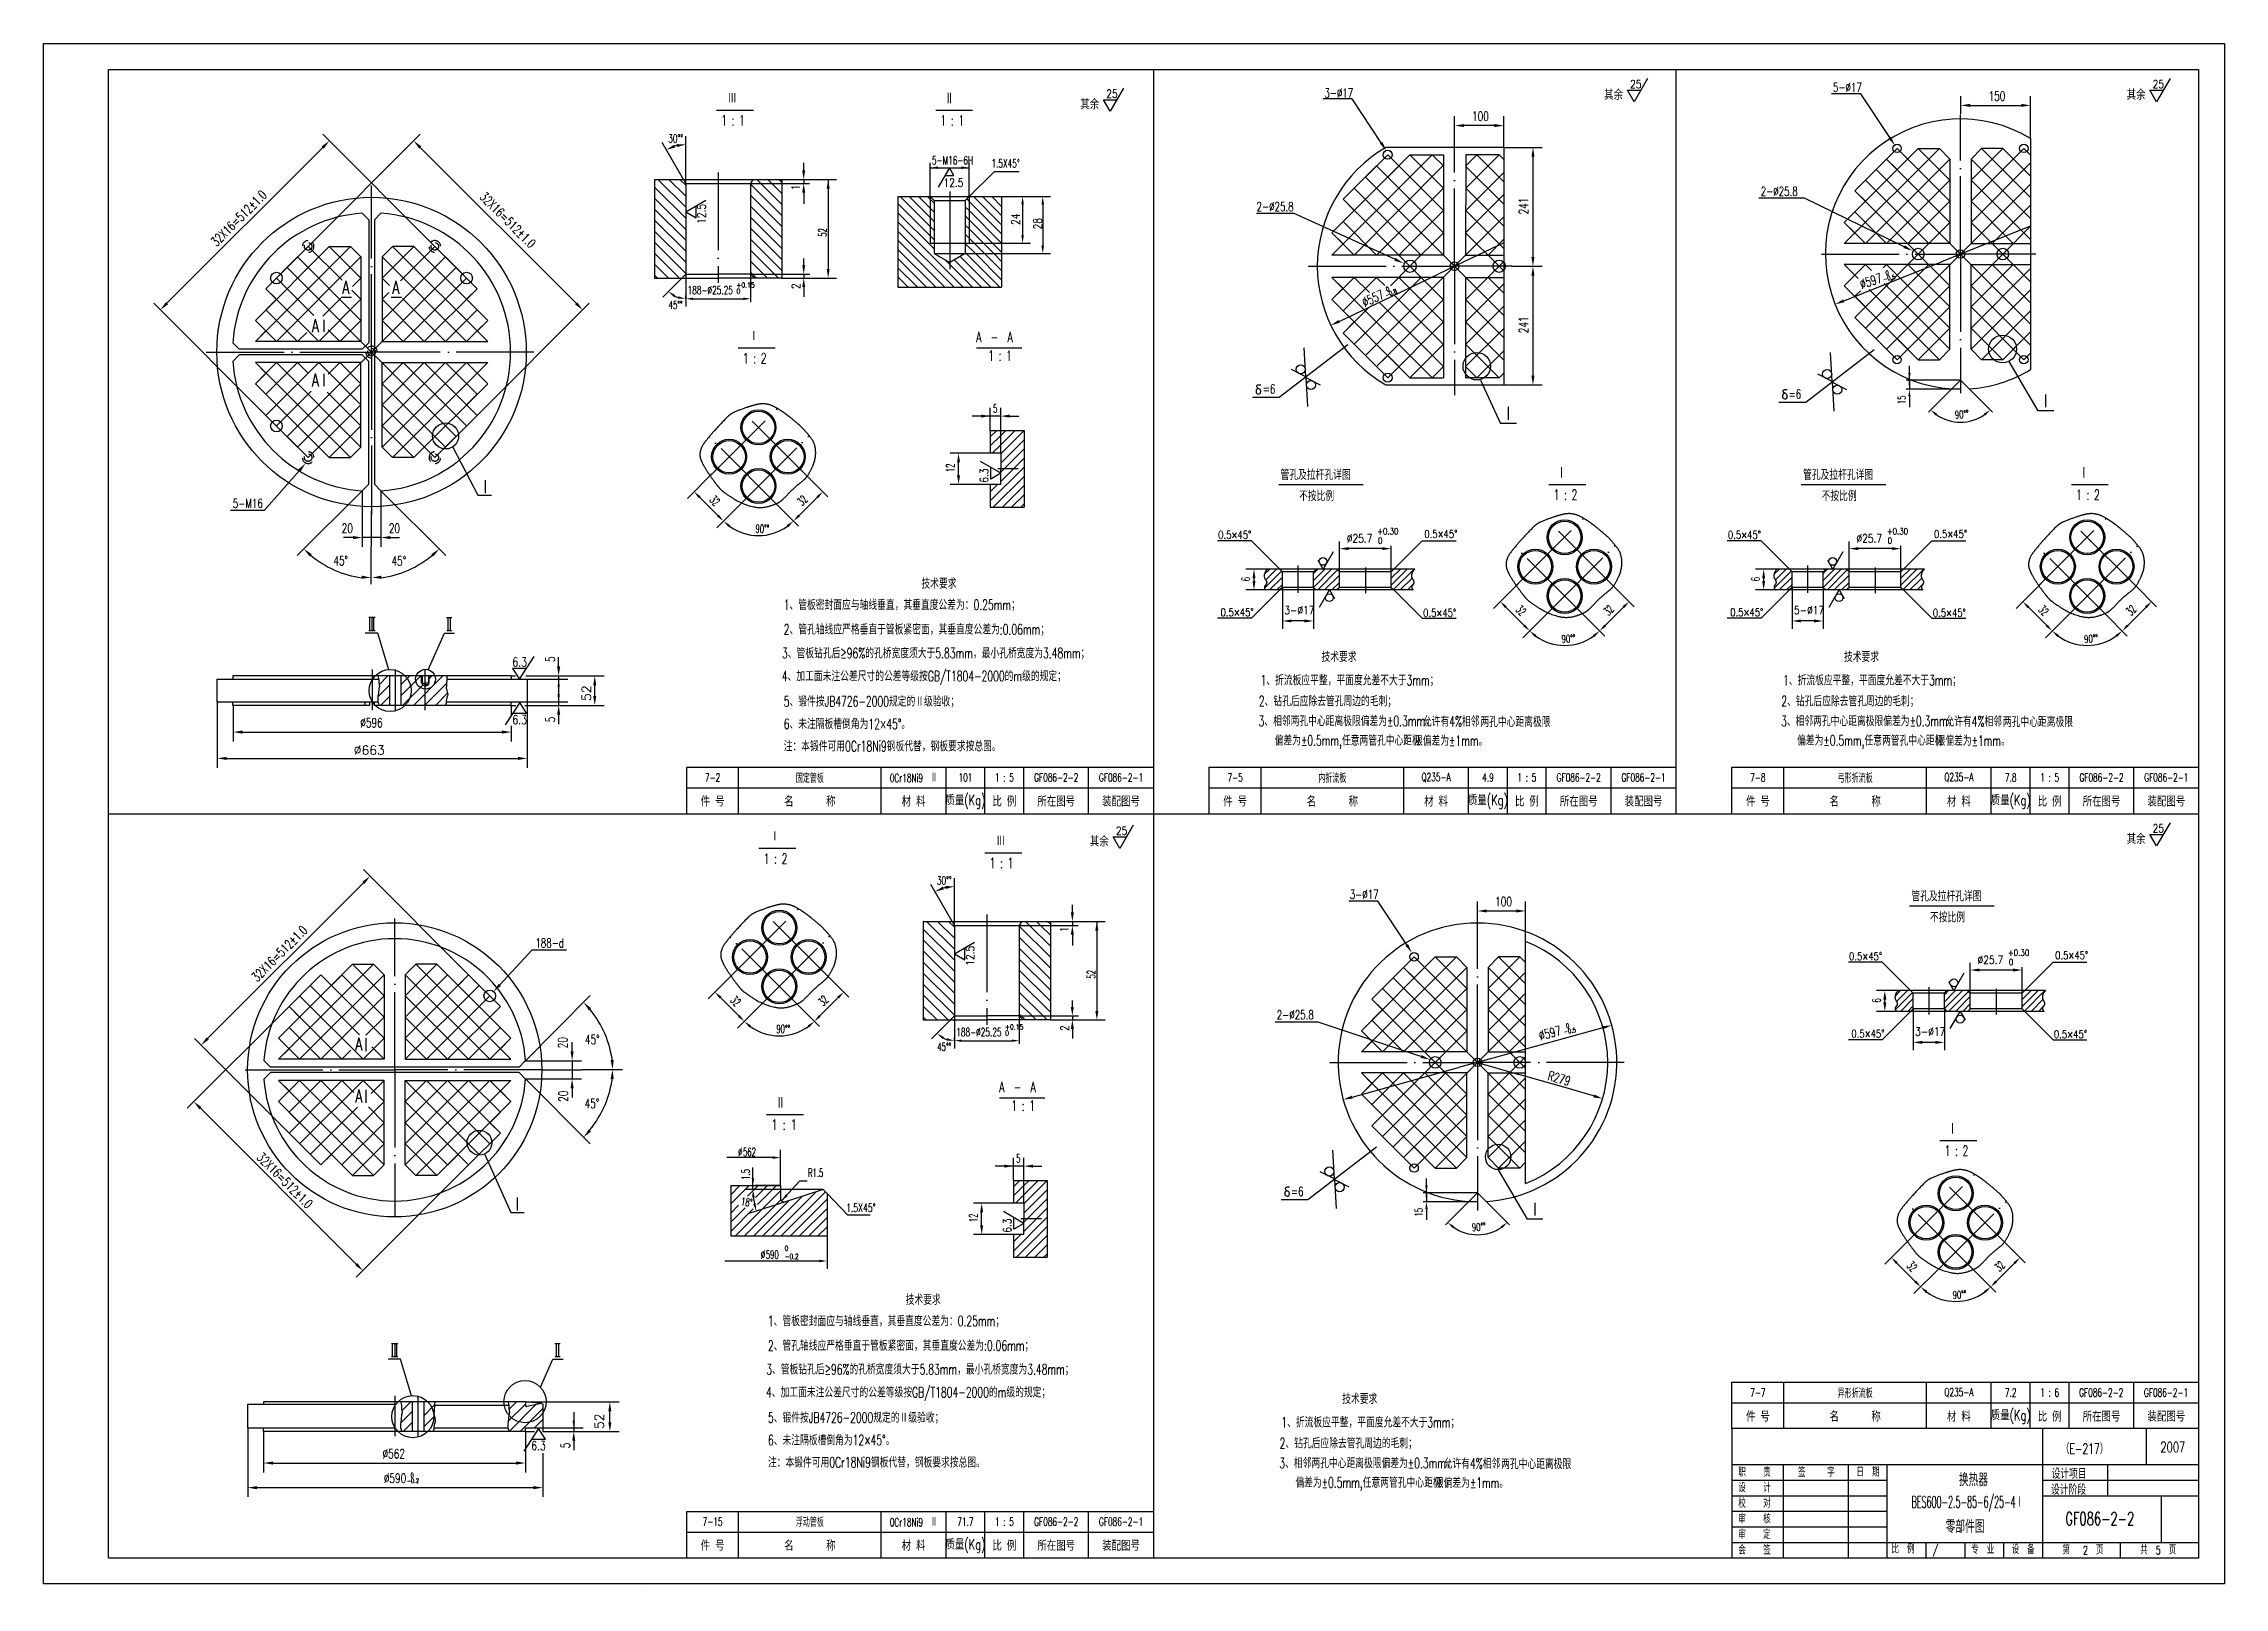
# Model space of a CAD drawing. Extents: x -1174 to 1453, y 137 to 1485.
# Drawn here: x 594 to 1435, y 890 to 1485 of the extents above; entities that cross this region are included whole.
import ezdxf
from ezdxf.enums import TextEntityAlignment as Align

# ---------------------------------------------------------------- set-up
doc = ezdxf.new("R2010")
doc.units = 0
doc.header["$MEASUREMENT"] = 0
for name, pattern in [('DASHDOT-M', [36, 30, -3, 0, -3]), ('DIVIDE-M', [39, 30, -3, 0, -3, 0, -3]), ('HIDDEN-M', [7, 5, -2])]:
    doc.linetypes.add(name, pattern=pattern)
doc.layers.get('0').update_dxf_attribs({"linetype": 'CONTINUOUS'})
for name, color, linetype in [('1', 3, 'CONTINUOUS'), ('CDR_DWG1', 4, 'CONTINUOUS'), ('CDR_DWG2', 2, 'CONTINUOUS'), ('CDR_DWG3', 1, 'DASHDOT-M'), ('CDR_DWG4', 3, 'DIVIDE-M'), ('CDR_DWG5', 6, 'HIDDEN-M')]:
    doc.layers.add(name, color=color, linetype=linetype)
doc.styles.add('HZ', font='romans', dxfattribs={"width": 0.7, "bigfont": 'hz'})

msp = doc.modelspace()

# ---------------------------------------------------------------- texts
at = {"style": 'HZ'}
for s, height, width, p in [('其余', 4, 0.7, (993.98, 1459.68)), ('25', 3.2, 0.8, (1003.99, 1464.13)), ('3-%%c17', 3.5, 0.7, (1088.1, 1464.3)), ('其余', 4, 0.7, (1196.01, 1463.38)), ('25', 3.2, 0.8, (1206.02, 1467.83)), ('5-%%C17', 3.5, 0.7, (1284.25, 1466.47)), ('150', 3.6, 0.7, (1344.27, 1463.05)), ('其余', 4, 0.7, (1397.51, 1463.38)), ('25', 3.2, 0.8, (1407.52, 1467.83)), ('100', 3.6, 0.7, (1145.06, 1455.26)), ('30%%d%%d', 3.2, 0.65, (835.1, 1446.84)), ('5-M16-6H', 3.2, 0.65, (936.78, 1438.47)), ('1.5X45%%d', 3.2, 0.65, (959.73, 1437.25)), ('12.5', 3.2, 0.8, (941.24, 1429.85)), ('2-%%C25.8', 3.5, 0.7, (1256.39, 1426.35)), ('2-%%c25.8', 3.5, 0.7, (1061.97, 1420.45)), ('188-%%C25.25', 3.2, 0.65, (842.54, 1388.39)), ('+0.15', 1.96, 0.8, (861.3, 1391)), ('0', 1.96, 0.8, (861.39, 1388.59)), ('45%%d%%d', 3, 0.65, (835.24, 1382.8)), ('5', 3.2, 0.6, (960.36, 1342.78)), ('=6', 3.5, 0.7, (1064.39, 1350.14)), ('=6', 3.5, 0.7, (1267.15, 1348.17)), ('I', 4, 0.65, (1380.59, 1317.72)), ('5-M16', 3.5, 0.7, (667.17, 1306.03)), ('20', 3.6, 0.7, (709.15, 1296.39)), ('20', 3.6, 0.7, (727.34, 1296.39)), ('0.5×45%%D', 3, 0.8, (1047.17, 1294.14)), ('%%C25.7', 3.2, 0.8, (1096.76, 1292.65)), ('+0.30', 2.5, 0.8, (1108.48, 1295.75)), ('0.5×45%%D', 3, 0.8, (1126.64, 1294.48)), ('0.5×45%%D', 3, 0.8, (1243.72, 1294.14)), ('%%C25.7', 3.2, 0.8, (1293.31, 1292.65)), ('+0.30', 2.5, 0.8, (1305.03, 1295.75)), ('0.5×45%%D', 3, 0.8, (1323.19, 1294.48)), ('45%%d', 3.6, 0.7, (705.94, 1283.84)), ('45%%d', 3.6, 0.7, (728.38, 1283.79)), ('0', 2.5, 0.8, (1108.8, 1292.16)), ('0', 2.5, 0.8, (1305.35, 1292.16)), ('技术要求', 4, 0.65, (932.72, 1274.88)), ('1、管板密封面应与轴线垂直，其垂直度公差为：0.25mm；', 4, 0.65, (879.61, 1266.67)), ('2、管孔轴线应严格垂直于管板紧密面，其垂直度公差为:0.06mm；', 4, 0.65, (879.61, 1257.19)), ('0.5×45%%D', 3, 0.8, (1048.07, 1264.28)), ('3-%%c17', 3.2, 0.8, (1072.68, 1264.99)), ('0.5×45%%D', 3, 0.8, (1126.19, 1264.06)), ('0.5×45%%D', 3, 0.8, (1244.62, 1264.28)), ('5-%%c17', 3.2, 0.8, (1269.23, 1264.99)), ('0.5×45%%D', 3, 0.8, (1322.74, 1264.06)), ('3、管板钻孔后≥96%的孔桥宽度须大于5.83mm，最小孔桥宽度为3.48mm；', 4, 0.65, (878.95, 1248.03)), ('技术要求', 4, 0.65, (1087, 1246.62)), ('技术要求', 4, 0.65, (1288.5, 1246.62)), ('4、加工面未注公差尺寸的公差等级按GB/T1804-2000的m级的规定；', 4, 0.65, (878.88, 1239.18)), ('1、折流板应平整，平面度允差不大于3mm；', 4, 0.65, (1063.5, 1237.59)), ('1、折流板应平整，平面度允差不大于3mm；', 4, 0.65, (1265, 1237.59)), ('5、锻件按JB4726-2000规定的Ⅱ级验收；', 4, 0.65, (879.62, 1229.42)), ('2、钻孔后应除去管孔周边的毛刺；', 4, 0.65, (1062.83, 1229.53)), ('2、钻孔后应除去管孔周边的毛刺；', 4, 0.65, (1264.33, 1229.53)), ('%%C596', 3.6, 0.7, (716.33, 1221.38)), ('6、未注隔板槽倒角为12×45%%d。', 4, 0.65, (879.62, 1220.73)), ('3、相邻两孔中心距离极限偏差为%%P0.3mm，', 4, 0.65, (1062.73, 1221.85)), ('允许有4%%%相邻', 4, 0.65, (1126.11, 1221.7)), ('两孔中心距离极限', 4, 0.65, (1148.27, 1221.54)), ('3、相邻两孔中心距离极限偏差为%%P0.3mm，', 4, 0.65, (1264.23, 1221.85)), ('允许有4%%%相邻', 4, 0.65, (1327.61, 1221.7)), ('两孔中心距离极限', 4, 0.65, (1349.77, 1221.54)), ('注：本锻件可用0Cr18Ni9钢板代替，钢板要求按总图。', 4, 0.65, (879.62, 1212.15)), ('  偏差为%%p0.5mm,任意两管孔中心距极', 4, 0.65, (1065.37, 1214.36)), ('限偏差为%%p1mm。', 4, 0.65, (1122.7, 1214.25)), ('  偏差为%%p0.5mm,任意两管孔中心距极', 4, 0.65, (1266.87, 1214.36)), ('限偏差为%%p1mm。', 4, 0.65, (1324.2, 1214.25)), ('其余', 4, 0.7, (997.68, 1175.45)), ('25', 3.2, 0.8, (1007.7, 1179.9)), ('其余', 4, 0.7, (1397.51, 1176.38)), ('25', 3.2, 0.8, (1407.52, 1180.83)), ('30%%d%%d', 3.2, 0.65, (938.7, 1160.74)), ('3-%%C17', 3.5, 0.7, (1097.9, 1155.25)), ('100', 3.6, 0.7, (1153.99, 1152.39)), ('188-d', 3.5, 0.7, (783.84, 1136.51)), ('+0.30', 2.5, 0.8, (1351.74, 1133.25)), ('0.5×45%%D', 3, 0.8, (1290.44, 1131.64)), ('%%C25.7', 3.2, 0.8, (1340.03, 1130.15)), ('0', 2.5, 0.8, (1352.07, 1129.66)), ('0.5×45%%D', 3, 0.8, (1369.91, 1131.98)), ('2-%%C25.8', 3.5, 0.7, (1069.76, 1108.81)), ('45%%d', 3.6, 0.7, (802.96, 1099.22)), ('188-%%C25.25', 3.2, 0.65, (946.15, 1102.28)), ('+0.15', 1.96, 0.8, (964.9, 1104.89)), ('0', 1.96, 0.8, (965, 1102.49)), ('0.5×45%%D', 3, 0.8, (1291.34, 1101.78)), ('3-%%c17', 3.2, 0.8, (1315.94, 1102.49)), ('0.5×45%%D', 3, 0.8, (1369.46, 1101.56)), ('45%%d%%d', 3, 0.65, (938.84, 1096.69)), ('45%%d', 3.6, 0.7, (802.84, 1074.56)), ('%%c', 3.2, 0.6, (862.02, 1056.06)), ('562', 3.2, 0.6, (863.94, 1056.06)), ('R1.5', 3.2, 0.6, (889.01, 1048.05)), ('5', 3.2, 0.6, (969.26, 1053.55)), ('=6', 3.5, 0.7, (1075.22, 1040.66)), ('1.5X45%%D', 3.2, 0.68, (903.66, 1034.53)), ('%%c', 3.2, 0.6, (870.81, 1016.47)), ('590', 3.2, 0.6, (872.73, 1016.47)), ('0', 2, 0.68, (879.98, 1019.52)), ('-0.2', 2, 0.68, (879.98, 1016.37)), ('技术要求', 4, 0.65, (926.63, 998.69)), ('1、管板密封面应与轴线垂直，其垂直度公差为：0.25mm；', 4, 0.65, (873.52, 990.48)), ('2、管孔轴线应严格垂直于管板紧密面，其垂直度公差为:0.06mm；', 4, 0.65, (873.52, 981)), ('3、管板钻孔后≥96%的孔桥宽度须大于5.83mm，最小孔桥宽度为3.48mm；', 4, 0.65, (872.87, 971.84)), ('4、加工面未注公差尺寸的公差等级按GB/T1804-2000的m级的规定；', 4, 0.65, (872.8, 963)), ('技术要求', 4, 0.65, (1095.01, 960.45)), ('5、锻件按JB4726-2000规定的Ⅱ级验收；', 4, 0.65, (873.54, 953.23)), ('1、折流板应平整，平面度允差不大于3mm；', 4, 0.65, (1071.52, 951.43)), ('%%C562', 3.6, 0.7, (724.9, 939.51)), ('6、未注隔板槽倒角为12×45%%d。', 4, 0.65, (873.54, 944.54)), ('2、钻孔后应除去管孔周边的毛刺；', 4, 0.65, (1070.84, 943.36)), ('（E-217）', 4, 0.65, (1372.06, 941.23)), ('2007', 4, 0.7, (1410.51, 941.83)), ('%%C590', 3.6, 0.7, (725.4, 930.01)), ('注：本锻件可用0Cr18Ni9钢板代替，钢板要求按总图。', 4, 0.65, (873.54, 935.97)), ('3、相邻两孔中心距离极限偏差为%%P0.3mm，', 4, 0.65, (1070.74, 935.69)), ('允许有4%%%相邻', 4, 0.65, (1134.12, 935.53)), ('两孔中心距离极限', 4, 0.65, (1156.28, 935.37)), ('职    责', 3.2, 0.7, (1247.75, 932.48)), ('签     字', 3.2, 0.7, (1270.76, 932.43)), ('日  期', 3.2, 0.7, (1293.31, 932.52)), ('设计项目', 4, 0.65, (1368.54, 931.62)), ('  偏差为%%p0.5mm,任意两管孔中心距极', 4, 0.65, (1073.38, 928.2)), ('限偏差为%%p1mm。', 4, 0.65, (1130.71, 928.09)), ('设    计', 3.2, 0.7, (1247.75, 926.48)), ('设计阶段', 4, 0.65, (1368.33, 925.47)), ('校    对', 3.2, 0.7, (1247.75, 920.48)), ('审    核', 3.2, 0.7, (1247.75, 914.48)), ('GF086-2-2', 5, 0.65, (1373.86, 913.77)), ('审    定', 3.2, 0.7, (1247.75, 908.48)), ('会    签', 3.2, 0.7, (1247.75, 902.48)), ('比  例', 3.2, 0.7, (1306.78, 902.9)), ('/', 3.2, 0.7, (1322.74, 902.72)), ('专  业', 3.2, 0.7, (1337.56, 902.7)), ('设  备', 3.2, 0.7, (1353.14, 902.69)), ('第   2  页', 3.2, 0.7, (1372.73, 902.49)), ('共  5  页', 3.2, 0.7, (1402.73, 902.49))]:
    msp.add_text(s, height=height, dxfattribs=dict(at, width=width)).set_placement(p)
for s, height, rotation, width, p in [('1', 3.2, 90, 0.8, (885.77, 1428.54)), ('32X16=512%%P1.0', 3.6, 45, 0.7, (660.89, 1406.6)), ('32X16=512%%P1.0', 3.6, 315, 0.7, (762.07, 1425.64)), ('12.5', 3.2, 90, 0.8, (849.52, 1415.57)), ('241', 3.6, 90, 0.7, (1166.75, 1419.18)), ('52', 3.2, 90, 0.6, (896.16, 1410.61)), ('24', 3.2, 90, 0.8, (970.63, 1415.13)), ('28', 3.2, 90, 0.8, (979.17, 1413.42)), ('%%C597', 3.6, 18.70569, 0.7, (1295.34, 1390.42)), ('0', 1.7, 11.13475, 0.7, (1304.67, 1395.72)), ('2', 3.2, 90, 0.8, (885.91, 1390.4)), ('%%c557', 3.6, 25.10662, 0.7, (1103.66, 1383.36)), ('0', 1.7, 25.10662, 0.7, (1112.26, 1389.41)), ('-0.8', 1.7, 25.10662, 0.7, (1112.04, 1387.06)), ('-0.5', 1.7, 11.13475, 0.7, (1303.76, 1393.4)), ('241', 3.6, 90, 0.7, (1166.75, 1373.39)), ('15', 3, 90, 0.65, (1312.24, 1346.04)), ('90%%d%%d', 3, 3.51582, 0.65, (1331.34, 1340.41)), ('12', 3.2, 90, 0.6, (945.44, 1319.83)), ('6.3', 3.2, 90, 0.8, (958.5, 1315.74)), ('32', 3.2, 315, 0.6, (850.73, 1308.86)), ('32', 3.2, 45, 0.6, (886.78, 1306.61)), ('90%%d%%d', 3.2, 358.5569, 0.6, (868.69, 1296.44)), ('6', 3.2, 90, 0.6, (1059.38, 1277.75)), ('6', 3.2, 90, 0.6, (1255.93, 1277.75)), ('32', 3.2, 315, 0.6, (1161.64, 1266.5)), ('32', 3.2, 45, 0.6, (1197.69, 1264.25)), ('32', 3.2, 315, 0.6, (1363.14, 1266.5)), ('32', 3.2, 45, 0.6, (1399.19, 1264.25)), ('90%%d%%d', 3, 2.84216, 0.65, (1179.67, 1253.96)), ('90%%d%%d', 3, 2.84216, 0.65, (1381.17, 1253.96)), ('5', 3.6, 90, 0.7, (791.38, 1246.62)), ('5', 3.6, 90, 0.7, (791.38, 1223.36)), ('32X16=512%%P1.0', 3.6, 45, 0.7, (676.57, 1123.04)), ('1', 3.2, 90, 0.8, (989.38, 1142.43)), ('52', 3.2, 90, 0.6, (999.77, 1124.51)), ('32', 3.2, 315, 0.6, (858.77, 1115.92)), ('32', 3.2, 45, 0.6, (894.82, 1113.68)), ('6', 3.2, 90, 0.6, (1302.65, 1115.25)), ('90%%d%%d', 3.2, 358.5569, 0.6, (876.73, 1103.51)), ('2', 3.2, 90, 0.8, (989.52, 1104.29)), ('%%C597', 3.6, 15.24727, 0.7, (1171.4, 1100.64)), ('-0.5', 1.7, 9.25306, 0.7, (1180.57, 1103.13)), ('0', 1.7, 9.25306, 0.7, (1181.41, 1105.39)), ('20', 3.6, 90, 0.7, (796.2, 1097.63)), ('R279', 3.6, 344.24091, 0.7, (1173.98, 1085.49)), ('20', 3.6, 90, 0.7, (796.41, 1076.99)), ('32X16=512%%P1.0', 3.6, 315, 0.7, (676.1, 1055.25)), ('1.5', 3.2, 90, 0.6, (866.53, 1046.93)), ('18%%d', 3, 351.80081, 0.65, (862.99, 1037.15)), ('15', 3, 90, 0.65, (1125.98, 1032.71)), ('12', 3.2, 90, 0.6, (954.35, 1030.6)), ('6.3', 3.2, 90, 0.8, (967.41, 1026.51)), ('90%%d%%d', 3, 3.51582, 0.65, (1145.08, 1027.07)), ('32', 3.2, 315, 0.6, (1312.44, 1013.53)), ('32', 3.2, 45, 0.6, (1348.49, 1011.28)), ('90%%d%%d', 3, 2.84216, 0.65, (1330.47, 1001)), ('5', 3.6, 90, 0.7, (797.2, 943.38))]:
    msp.add_text(s, height=height, rotation=rotation, dxfattribs=dict(at, width=width)).set_placement(p)
for s, height, width, p in [('I', 5, 0.7, (1366.23, 1344.81)), ('6.3', 3.5, 0.75, (777.78, 1244.89)), ('6.3', 3.5, 0.75, (777.78, 1222.64)), ('I', 5, 0.7, (1169.22, 1033.1)), ('6.3', 3.5, 0.75, (785.06, 942.65)), ('0', 1.7, 0.7, (736.32, 932.17)), ('-0.2', 1.7, 0.7, (736.63, 930.04))]:
    msp.add_text(s, height=height, dxfattribs=dict(at, width=width)).set_placement(p, align=Align.CENTER)
for p in [(805.28, 1235.77), (810.22, 954.97)]:
    msp.add_text('52 ', height=3.5, rotation=90, dxfattribs=at).set_placement(p, align=Align.CENTER)
msp.add_text('%%C663 ', height=3.5, dxfattribs=at).set_placement((720.98, 1210.87), align=Align.CENTER)
for s, height, width, p in [('7-2', 3.2, 0.65, (852.2, 1202.07)), ('固定管板', 3.2, 0.65, (889.7, 1202.07)), ('0Cr18Ni9  Ⅱ', 3.2, 0.65, (929.7, 1202.07)), ('101', 3.2, 0.65, (949.7, 1202.07)), ('1 : 5', 3.2, 0.65, (964.7, 1202.07)), ('GF086-2-2', 3.2, 0.65, (984.7, 1202.07)), ('GF086-2-1', 3.2, 0.65, (1009.7, 1202.07)), ('7-5', 3.2, 0.65, (1053.7, 1202.07)), ('内折流板', 3.2, 0.65, (1091.2, 1202.07)), ('Q235-A', 3.2, 0.65, (1131.2, 1202.07)), ('4.9', 3.2, 0.65, (1151.2, 1202.07)), ('1 : 5', 3.2, 0.65, (1166.2, 1202.07)), ('GF086-2-2', 3.2, 0.65, (1186.2, 1202.07)), ('GF086-2-1', 3.2, 0.65, (1211.2, 1202.07)), ('7-8', 3.2, 0.65, (1255.3, 1202.07)), ('弓形折流板', 3.2, 0.65, (1292.8, 1202.07)), ('Q235-A', 3.2, 0.65, (1332.81, 1202.07)), ('7.8', 3.2, 0.65, (1352.81, 1202.07)), ('1 : 5', 3.2, 0.65, (1367.81, 1202.07)), ('GF086-2-2', 3.2, 0.65, (1387.81, 1202.07)), ('GF086-2-1', 3.2, 0.65, (1412.81, 1202.07)), ('件 号', 4, 0.7, (852.2, 1193.07)), ('名      称', 4, 0.7, (889.7, 1193.07)), ('材 料', 4, 0.7, (929.7, 1193.07)), ('质量(Kg)', 4, 0.7, (949.7, 1193.07)), ('比 例', 4, 0.7, (964.7, 1193.07)), ('所在图号', 4, 0.7, (984.7, 1193.07)), ('装配图号', 4, 0.7, (1009.7, 1193.07)), ('件 号', 4, 0.7, (1053.7, 1193.07)), ('名      称', 4, 0.7, (1091.2, 1193.07)), ('材 料', 4, 0.7, (1131.2, 1193.07)), ('质量(Kg)', 4, 0.7, (1151.2, 1193.07)), ('比 例', 4, 0.7, (1166.2, 1193.07)), ('所在图号', 4, 0.7, (1186.2, 1193.07)), ('装配图号', 4, 0.7, (1211.2, 1193.07)), ('件 号', 4, 0.7, (1255.3, 1193.07)), ('名      称', 4, 0.7, (1292.8, 1193.07)), ('材 料', 4, 0.7, (1332.81, 1193.07)), ('质量(Kg)', 4, 0.7, (1352.81, 1193.07)), ('比 例', 4, 0.7, (1367.81, 1193.07)), ('所在图号', 4, 0.7, (1387.81, 1193.07)), ('装配图号', 4, 0.7, (1412.81, 1193.07)), ('7-7', 3.2, 0.65, (1255.31, 964.88)), ('异形折流板', 3.2, 0.65, (1292.81, 964.88)), ('Q235-A', 3.2, 0.65, (1332.81, 964.88)), ('质量(Kg)', 4, 0.7, (1352.81, 955.88)), ('7.2', 3.2, 0.65, (1352.81, 964.88)), ('1 : 6', 3.2, 0.65, (1367.81, 964.88)), ('GF086-2-2', 3.2, 0.65, (1387.7, 964.88)), ('GF086-2-1', 3.2, 0.65, (1412.7, 964.88)), ('件 号', 4, 0.7, (1255.31, 955.88)), ('名      称', 4, 0.7, (1292.81, 955.88)), ('材 料', 4, 0.7, (1332.81, 955.88)), ('比 例', 4, 0.7, (1367.81, 955.88)), ('所在图号', 4, 0.7, (1387.81, 955.88)), ('装配图号', 4, 0.7, (1412.81, 955.88)), ('换热器', 5, 0.65, (1338.43, 931.53)), ('BES600-2.5-85-6/25-4Ⅰ', 4.5, 0.5, (1336.08, 922.38)), ('浮动管板', 3.2, 0.65, (889.7, 915.16)), ('0Cr18Ni9  Ⅱ', 3.2, 0.65, (929.7, 915.07)), ('7-15', 3.2, 0.65, (852.2, 915.07)), ('名      称', 4, 0.7, (889.7, 906.07)), ('质量(Kg)', 4, 0.7, (949.7, 906.07)), ('71.7', 3.2, 0.65, (949.7, 915.07)), ('1 : 5', 3.2, 0.65, (964.7, 915.07)), ('GF086-2-2', 3.2, 0.65, (984.7, 915.07)), ('所在图号', 4, 0.7, (984.7, 906.07)), ('GF086-2-1', 3.2, 0.65, (1009.7, 915.07)), ('装配图号', 4, 0.7, (1009.7, 906.07)), ('零部件图', 5, 0.65, (1335.2, 913.47)), ('件 号', 4, 0.7, (852.2, 906.07)), ('材 料', 4, 0.7, (929.7, 906.07)), ('比 例', 4, 0.7, (964.7, 906.07))]:
    msp.add_text(s, height=height, dxfattribs=dict(at, width=width)).set_placement(p, align=Align.MIDDLE)
at = {"layer": 'CDR_DWG1', "style": 'HZ', "width": 0.8}
msp.add_text('12.5', height=3.2, rotation=90, dxfattribs=at).set_placement((953.12, 1129.46))
at = {"layer": 'CDR_DWG2', "style": 'HZ'}
for s, height, width, p in [('Ⅲ', 4, 0.65, (858.06, 1462.07)), ('II', 4, 0.65, (942.63, 1462.07)), ('1 : 1', 4, 0.65, (855.49, 1453.44)), ('1 : 1', 4, 0.65, (940.06, 1453.44)), ('A', 5, 0.7, (709.37, 1388.61)), ('A', 5, 0.7, (728.62, 1388.61)), ('A', 5, 0.7, (697.62, 1373.79)), ('Ⅰ', 4, 0.65, (866.43, 1370.37)), ('A  -  A', 4, 0.65, (953.87, 1369.93)), ('1 : 2', 4, 0.65, (863.86, 1361.74)), ('1 : 1', 4, 0.65, (958.47, 1362.71)), ('A', 5, 0.7, (697.62, 1352.89)), ('管孔及拉杆孔详图', 4, 0.65, (1071.21, 1316.82)), ('I', 4, 0.65, (1179.09, 1317.72)), ('管孔及拉杆孔详图', 4, 0.65, (1272.71, 1316.82)), ('不按比例', 4, 0.65, (1078.37, 1308.65)), ('1 : 2', 4, 0.65, (1176.52, 1309.09)), ('不按比例', 4, 0.65, (1279.87, 1308.65)), ('1 : 2', 4, 0.65, (1378.02, 1309.09)), ('Ⅰ', 4, 0.65, (874.48, 1177.43)), ('Ⅲ', 4, 0.65, (961.6, 1175.69)), ('1 : 2', 4, 0.65, (871.9, 1168.8)), ('1 : 1', 4, 0.65, (959.03, 1167.06)), ('管孔及拉杆孔详图', 4, 0.65, (1314.48, 1154.32)), ('不按比例', 4, 0.65, (1321.64, 1146.15)), ('A', 5, 0.7, (714.36, 1096.73)), ('A', 5, 0.7, (714.36, 1076.72)), ('II', 4, 0.7, (877.42, 1074.81)), ('A  -  A', 4, 0.65, (962.78, 1080.7)), ('1 : 1', 4, 0.65, (967.38, 1073.48)), ('1 : 1', 4, 0.7, (874.84, 1066.18)), ('I', 4, 0.65, (1329.9, 1064.76)), ('1 : 2', 4, 0.65, (1327.32, 1056.13))]:
    msp.add_text(s, height=height, dxfattribs=dict(at, width=width)).set_placement(p)
at = {"layer": 'CDR_DWG2', "style": 'HZ', "width": 0.7}
for p in [(1159.03, 1339.97), (764.46, 1311.68), (776.87, 1035.05)]:
    msp.add_text('I', height=5, dxfattribs=at).set_placement(p, align=Align.CENTER)

# ---------------------------------------------------------------- blocks, each defined once
blk = doc.blocks.new('*X97')
at = {"layer": '1', "color": 0, "linetype": 'Continuous'}
for p, q in [((-21509.21, -20947.3), (-21506.73, -20944.81)), ((-21509.21, -20950.83), (-21505.21, -20946.83)), ((-21505.21, -20950.37), (-21499.66, -20944.81)), ((-21505.21, -20946.83), (-21503.19, -20944.81)), ((-21505.21, -20953.9), (-21496.18, -20944.87)), ((-21505.21, -20957.44), (-21496.18, -20948.4)), ((-21508.47, -20953.62), (-21505.21, -20950.37)), ((-21505.21, -20960.97), (-21496.18, -20951.94)), ((-21505.21, -20964.51), (-21496.18, -20955.47)), ((-21509.21, -20972.05), (-21496.18, -20959.01)), ((-21509.21, -20968.51), (-21506.33, -20965.62)), ((-21508.07, -20974.44), (-21496.18, -20962.55)), ((-21504.53, -20974.44), (-21496.18, -20966.08)), ((-21501, -20974.44), (-21496.18, -20969.62)), ((-21497.46, -20974.44), (-21496.18, -20973.15))]:
    blk.add_line(p, q, dxfattribs=at)
blk = doc.blocks.new('*X96')
at = {"layer": '1', "color": 0, "linetype": 'Continuous'}
for p, q in [((-21618.24, -20953.89), (-21611.18, -20946.83)), ((-21618.24, -20950.36), (-21614.72, -20946.83)), ((-21616.45, -20966.24), (-21599.09, -20948.88)), ((-21611.77, -20950.95), (-21609.15, -20948.33)), ((-21609.15, -20948.33), (-21607.65, -20946.83)), ((-21608.68, -20951.4), (-21605.61, -20948.33)), ((-21607.89, -20954.15), (-21602.08, -20948.33)), ((-21605.61, -20948.33), (-21604.11, -20946.83)), ((-21602.3, -20966.24), (-21585.27, -20949.2)), ((-21602.08, -20948.33), (-21600.58, -20946.83)), ((-21598.77, -20966.24), (-21581.73, -20949.2)), ((-21618.24, -20957.43), (-21615.17, -20954.36)), ((-21618.24, -20960.96), (-21612.65, -20955.37)), ((-21618.24, -20964.5), (-21609.56, -20955.82)), ((-21612.91, -20966.24), (-21598.94, -20952.27)), ((-21609.37, -20966.24), (-21595.72, -20952.58)), ((-21605.84, -20966.24), (-21590.49, -20950.89)), ((-21595.23, -20966.24), (-21581.09, -20952.09)), ((-21591.7, -20966.24), (-21581.09, -20955.63)), ((-21588.16, -20966.24), (-21581.09, -20959.16)), ((-21584.63, -20966.24), (-21581.09, -20962.7)), ((-21581.09, -20966.24), (-21581.09, -20966.24))]:
    blk.add_line(p, q, dxfattribs=at)
blk = doc.blocks.new('*X80')
at = {"color": 0}
for p, q in [((159.87, 66.53), (166.54, 73.2)), ((160.18, 71.08), (163.12, 74.02)), ((160.22, 62.64), (170.58, 73)), ((164.46, 62.64), (173.24, 71.42)), ((170.03, 63.96), (173.24, 67.17))]:
    blk.add_line(p, q, dxfattribs=at)
blk = doc.blocks.new('*X79')
at = {"color": 0}
for p, q in [((128.09, 68.69), (132.23, 72.83)), ((128.09, 64.45), (132.17, 68.53))]:
    blk.add_line(p, q, dxfattribs=at)
blk = doc.blocks.new('*X78')
at = {"color": 0}
for p, q in [((138.22, 49.12), (142.69, 53.6)), ((138.69, 53.84), (142.12, 57.27)), ((139.22, 45.88), (142.69, 49.35))]:
    blk.add_line(p, q, dxfattribs=at)
blk = doc.blocks.new('*X76')
at = {"color": 0}
for p, q in [((138.22, 49.12), (142.69, 53.6)), ((138.69, 53.84), (142.12, 57.27)), ((139.22, 45.88), (142.69, 49.35))]:
    blk.add_line(p, q, dxfattribs=at)
blk = doc.blocks.new('*X77')
at = {"color": 0}
for p, q in [((147.14, 49.56), (154.85, 57.27)), ((147.14, 53.8), (150.61, 57.27)), ((147.7, 45.88), (155.52, 53.7)), ((151.95, 45.88), (163.33, 57.27)), ((156.19, 45.88), (164.67, 54.36)), ((157.69, 55.87), (159.09, 57.27)), ((160.43, 45.88), (165.07, 50.52))]:
    blk.add_line(p, q, dxfattribs=at)
blk = doc.blocks.new('*X87')
at = {"layer": '1', "color": 0, "linetype": 'Continuous'}
for p, q in [((-21647.61, -20561.76), (-21635.56, -20573.81)), ((-21646.29, -20558.85), (-21635.56, -20569.57)), ((-21642.04, -20558.85), (-21635.56, -20565.33)), ((-21637.8, -20558.85), (-21635.56, -20561.08)), ((-21610.56, -20560.63), (-21598.51, -20572.68)), ((-21608.1, -20558.85), (-21606.56, -20560.39)), ((-21606.56, -20560.39), (-21598.51, -20568.44)), ((-21603.86, -20558.85), (-21602.32, -20560.39)), ((-21602.32, -20560.39), (-21598.51, -20564.19)), ((-21599.62, -20558.85), (-21598.51, -20559.95)), ((-21647.61, -20566.01), (-21635.56, -20578.06)), ((-21647.61, -20570.25), (-21635.56, -20582.3)), ((-21610.56, -20564.87), (-21598.51, -20576.92)), ((-21610.56, -20569.11), (-21598.51, -20581.17)), ((-21647.61, -20574.49), (-21635.56, -20586.54)), ((-21647.61, -20578.73), (-21635.56, -20590.78)), ((-21610.56, -20573.36), (-21598.51, -20585.41)), ((-21610.56, -20577.6), (-21598.51, -20589.65)), ((-21647.61, -20582.98), (-21635.56, -20595.03)), ((-21647.61, -20587.22), (-21637.99, -20596.85)), ((-21610.56, -20581.84), (-21598.51, -20593.89)), ((-21610.56, -20586.08), (-21601.35, -20595.3)), ((-21647.61, -20591.46), (-21642.23, -20596.85)), ((-21647.61, -20595.7), (-21646.47, -20596.85)), ((-21610.56, -20590.33), (-21605.59, -20595.3)), ((-21610.56, -20594.57), (-21609.83, -20595.3)), ((-21609.83, -20595.3), (-21608.29, -20596.85)), ((-21605.59, -20595.3), (-21604.04, -20596.85)), ((-21601.35, -20595.3), (-21599.8, -20596.85))]:
    blk.add_line(p, q, dxfattribs=at)
blk = doc.blocks.new('*X86')
at = {"layer": '1', "color": 0, "linetype": 'Continuous'}
for p, q in [((-21518.12, -20658.07), (-21515.63, -20655.58)), ((-21518.12, -20661.6), (-21514.12, -20657.6)), ((-21517.37, -20664.39), (-21514.12, -20661.14)), ((-21514.12, -20661.14), (-21508.56, -20655.58)), ((-21514.12, -20657.6), (-21512.1, -20655.58)), ((-21514.12, -20664.67), (-21505.08, -20655.64)), ((-21514.12, -20668.21), (-21505.08, -20659.17)), ((-21514.12, -20671.75), (-21505.08, -20662.71)), ((-21518.12, -20682.82), (-21505.08, -20669.78)), ((-21514.12, -20675.28), (-21505.08, -20666.25)), ((-21518.12, -20679.28), (-21515.23, -20676.39)), ((-21516.97, -20685.21), (-21505.08, -20673.32)), ((-21513.44, -20685.21), (-21505.08, -20676.85)), ((-21509.9, -20685.21), (-21505.08, -20680.39)), ((-21506.37, -20685.21), (-21505.08, -20683.92))]:
    blk.add_line(p, q, dxfattribs=at)
blk = doc.blocks.new('*X85')
at = {"layer": '1', "color": 0, "linetype": 'Continuous'}
for p, q in [((-21544.01, -20847.87), (-21531.96, -20859.92)), ((-21542.68, -20844.95), (-21531.96, -20855.68)), ((-21538.44, -20844.95), (-21531.96, -20851.43)), ((-21534.2, -20844.95), (-21531.96, -20847.19)), ((-21506.96, -20846.73), (-21494.91, -20858.79)), ((-21504.5, -20844.95), (-21502.95, -20846.5)), ((-21502.95, -20846.5), (-21494.91, -20854.54)), ((-21500.26, -20844.95), (-21498.71, -20846.5)), ((-21498.71, -20846.5), (-21494.91, -20850.3)), ((-21496.01, -20844.95), (-21494.91, -20846.06)), ((-21544.01, -20852.11), (-21531.96, -20864.16)), ((-21544.01, -20856.35), (-21531.96, -20868.4)), ((-21506.96, -20850.98), (-21494.91, -20863.03)), ((-21506.96, -20855.22), (-21494.91, -20867.27)), ((-21544.01, -20860.6), (-21531.96, -20872.65)), ((-21544.01, -20864.84), (-21531.96, -20876.89)), ((-21506.96, -20859.46), (-21494.91, -20871.51)), ((-21506.96, -20863.7), (-21494.91, -20875.76)), ((-21544.01, -20869.08), (-21531.96, -20881.13)), ((-21544.01, -20873.32), (-21534.38, -20882.95)), ((-21506.96, -20867.95), (-21494.91, -20880)), ((-21506.96, -20872.19), (-21497.74, -20881.41)), ((-21544.01, -20877.57), (-21538.62, -20882.95)), ((-21544.01, -20881.81), (-21542.87, -20882.95)), ((-21506.96, -20876.43), (-21501.99, -20881.41)), ((-21506.96, -20880.67), (-21506.23, -20881.41)), ((-21506.23, -20881.41), (-21504.68, -20882.95)), ((-21501.99, -20881.41), (-21500.44, -20882.95)), ((-21497.74, -20881.41), (-21496.2, -20882.95))]:
    blk.add_line(p, q, dxfattribs=at)
blk = doc.blocks.new('*X84')
at = {"layer": '1', "color": 0, "linetype": 'Continuous'}
for p, q in [((-21553.76, -20568.1), (-21539.76, -20582.1)), ((-21552.92, -20565.41), (-21539.76, -20578.57)), ((-21549.39, -20565.41), (-21539.76, -20575.03)), ((-21545.85, -20565.41), (-21539.76, -20571.5)), ((-21542.32, -20565.41), (-21539.76, -20567.96)), ((-21527.76, -20569.35), (-21526.26, -20570.85)), ((-21527.22, -20566.36), (-21526.26, -20567.32)), ((-21526.26, -20567.32), (-21513.76, -20579.82)), ((-21526.26, -20570.85), (-21513.76, -20583.35)), ((-21524.64, -20565.41), (-21513.76, -20576.28)), ((-21521.1, -20565.41), (-21513.76, -20572.75)), ((-21517.57, -20565.41), (-21513.76, -20569.21)), ((-21514.03, -20565.41), (-21513.76, -20565.68)), ((-21553.76, -20571.64), (-21539.76, -20585.64)), ((-21553.76, -20575.17), (-21528.53, -20600.41)), ((-21553.76, -20578.71), (-21532.07, -20600.41)), ((-21527.76, -20572.89), (-21526.26, -20574.39)), ((-21527.76, -20576.42), (-21526.26, -20577.92)), ((-21526.26, -20574.39), (-21517.25, -20583.41)), ((-21526.26, -20577.92), (-21520.78, -20583.41)), ((-21553.76, -20582.24), (-21535.6, -20600.41)), ((-21553.76, -20585.78), (-21539.14, -20600.41)), ((-21527.76, -20579.96), (-21526.26, -20581.46)), ((-21527.76, -20583.5), (-21523.85, -20587.41)), ((-21527.76, -20587.03), (-21527.39, -20587.41)), ((-21527.39, -20587.41), (-21514.39, -20600.41)), ((-21526.26, -20581.46), (-21524.32, -20583.41)), ((-21524.32, -20583.41), (-21520.32, -20587.41)), ((-21523.85, -20587.41), (-21513.76, -20597.5)), ((-21520.78, -20583.41), (-21516.78, -20587.41)), ((-21520.32, -20587.41), (-21513.76, -20593.96)), ((-21517.25, -20583.41), (-21513.76, -20586.89)), ((-21516.78, -20587.41), (-21513.76, -20590.42)), ((-21553.76, -20589.32), (-21542.67, -20600.41)), ((-21553.76, -20592.85), (-21546.21, -20600.41)), ((-21535.58, -20589.83), (-21524.99, -20600.41)), ((-21532.01, -20589.86), (-21521.46, -20600.41)), ((-21529.77, -20588.56), (-21517.92, -20600.41)), ((-21553.76, -20596.39), (-21549.74, -20600.41)), ((-21553.76, -20599.92), (-21553.28, -20600.41))]:
    blk.add_line(p, q, dxfattribs=at)

# ---------------------------------------------------------------- linework, layer by layer
for p, q in [((594.2, 891.07), (594.2, 1485.07)), ((594.2, 1485.07), (1435.2, 1485.07)), ((1435.2, 1485.07), (1435.2, 891.07)), ((1022.2, 1475.07), (1022.2, 901.07)), ((1223.7, 1475.07), (1223.7, 1188.07)), ((1098.88, 1463.72), (1087.61, 1463.72)), ((1110, 1446.83), (1098.88, 1463.72)), ((1295.01, 1465.74), (1283.74, 1465.74)), ((1306.12, 1448.84), (1295.01, 1465.74)), ((1333.57, 1457.88), (1333.57, 1464.85)), ((1360.43, 1448.48), (1360.43, 1464.85)), ((1138.32, 1449.06), (1138.32, 1457.06)), ((1157.32, 1445.01), (1157.32, 1457.06)), ((1337.17, 1461.25), (1356.83, 1461.25)), ((696.22, 1406.86), (739.47, 1450.11)), ((745.09, 1406.86), (701.85, 1450.11)), ((840.95, 1432.66), (832.73, 1446.91)), ((841.85, 1435.53), (841.85, 1449.35)), ((1153.72, 1453.46), (1141.98, 1453.46)), ((701.85, 1445.02), (641.77, 1384.94)), ((739.47, 1445.02), (799.54, 1384.94)), ((887.32, 1436.16), (887.32, 1439.05)), ((936.15, 1426.16), (936.15, 1439.14)), ((951.15, 1426.1), (951.15, 1439.34)), ((1091.03, 1412.12), (1121.13, 1442.22)), ((1091.03, 1403.52), (1129.73, 1442.22)), ((1095.33, 1425.02), (1112.53, 1442.22)), ((1099.59, 1403.52), (1134.03, 1438.25)), ((1134.04, 1420.7), (1112.53, 1442.22)), ((1112.53, 1433.62), (1121.13, 1442.22)), ((1134.03, 1429.31), (1121.13, 1442.22)), ((1134.03, 1437.92), (1129.73, 1442.22)), ((1142.62, 1437.92), (1146.92, 1442.22)), ((1142.62, 1429.31), (1155.52, 1442.22)), ((1157.32, 1431.81), (1146.92, 1442.22)), ((1157.32, 1440.41), (1155.52, 1442.22)), ((1157.32, 1440.41), (1155.52, 1442.22)), ((1157.32, 1445.01), (1172.15, 1445.01)), ((1168.55, 1441.41), (1168.55, 1402.82)), ((1288.63, 1416.13), (1317.14, 1444.64)), ((1288.63, 1407.98), (1325.28, 1444.64)), ((1292.7, 1428.35), (1308.99, 1444.64)), ((1296.77, 1407.98), (1329.36, 1440.56)), ((1329.36, 1416.13), (1304.92, 1440.56)), ((1329.36, 1424.27), (1308.99, 1444.64)), ((1329.36, 1432.42), (1317.14, 1444.64)), ((1329.36, 1440.56), (1325.28, 1444.64)), ((1337.5, 1424.27), (1357.87, 1444.64)), ((1337.5, 1440.56), (1341.58, 1444.64)), ((1337.5, 1432.42), (1349.72, 1444.64)), ((1360.43, 1417.64), (1337.5, 1440.56)), ((1337.5, 1416.13), (1360.43, 1439.05)), ((1360.43, 1425.78), (1341.58, 1444.64)), ((1360.43, 1433.93), (1349.72, 1444.64)), ((1360.43, 1442.08), (1357.87, 1444.64)), ((841.85, 1431.11), (841.85, 1435.53)), ((866.85, 1431.11), (889.51, 1431.11)), ((878.9, 1432.66), (895.71, 1432.66)), ((887.32, 1432.66), (887.32, 1431.11)), ((895.71, 1432.66), (899.96, 1432.66)), ((896.76, 1432.66), (896.76, 1398.16)), ((936.15, 1437.21), (951.15, 1437.21)), ((943.52, 1437.21), (939.18, 1429.7)), ((941.77, 1434.18), (945.27, 1434.18)), ((945.27, 1434.18), (943.52, 1437.21)), ((951.15, 1426.1), (960.84, 1435.79)), ((960.84, 1435.79), (970.35, 1435.79)), ((1138.32, 1399.22), (1103.93, 1433.62)), ((1134.05, 1412.1), (1108.23, 1437.92)), ((1108.23, 1437.92), (1112.53, 1433.62)), ((1142.61, 1420.7), (1157.32, 1435.42)), ((1157.32, 1423.22), (1142.62, 1437.63)), ((1321.21, 1407.98), (1296.77, 1432.42)), ((1333.43, 1403.91), (1300.85, 1436.49)), ((1304.92, 1407.98), (1329.36, 1432.42)), ((1333.43, 1403.91), (1360.43, 1430.91)), ((1360.43, 1409.49), (1337.5, 1432.42)), ((841.85, 1420.21), (849.62, 1424.7)), ((845.86, 1417.89), (845.86, 1422.53)), ((887.32, 1427.61), (887.32, 1423.34)), ((963.71, 1426.1), (974.73, 1426.1)), ((971.73, 1423.1), (971.73, 1411.1)), ((974.8, 1426.1), (982.51, 1426.1)), ((979.51, 1423.1), (979.51, 1407.1)), ((1121.13, 1399.22), (1095.33, 1425.02)), ((1099.63, 1420.72), (1095.33, 1425.02)), ((1125.43, 1403.52), (1099.63, 1429.32)), ((1108.23, 1403.52), (1134.03, 1429.33)), ((1142.6, 1412.1), (1157.32, 1426.82)), ((1157.32, 1414.62), (1142.62, 1429.33)), ((1273.24, 1425.42), (1255.62, 1425.42)), ((1311.7, 1406.76), (1273.24, 1425.42)), ((1317.14, 1403.91), (1292.7, 1428.35)), ((1313.06, 1407.98), (1329.36, 1424.27)), ((1353.79, 1407.98), (1337.5, 1424.27)), ((1345.65, 1407.98), (1360.43, 1422.76)), ((841.85, 1420.21), (845.86, 1417.89)), ((1076.5, 1419.57), (1061.97, 1419.57)), ((1115.31, 1401.89), (1076.5, 1419.57)), ((1091.03, 1412.12), (1099.63, 1420.72)), ((1108.23, 1403.52), (1095.33, 1416.42)), ((1116.83, 1403.52), (1134.04, 1420.74)), ((1138.32, 1399.22), (1157.32, 1418.22)), ((1157.32, 1406.02), (1142.61, 1420.74)), ((1296.77, 1407.98), (1288.63, 1416.13)), ((1304.92, 1407.98), (1292.7, 1420.2)), ((1317.14, 1403.91), (1329.36, 1416.13)), ((1349.72, 1403.91), (1337.5, 1416.13)), ((1360.43, 1414.72), (1340.13, 1406.59)), ((1349.72, 1403.91), (1360.43, 1414.62)), ((675.85, 1378.35), (704.37, 1406.86)), ((675.85, 1370.21), (712.51, 1406.86)), ((679.93, 1390.57), (696.22, 1406.86)), ((709.27, 1393.81), (696.22, 1406.86)), ((716.58, 1394.64), (704.37, 1406.86)), ((716.58, 1402.79), (712.51, 1406.86)), ((724.73, 1394.64), (736.95, 1406.86)), ((724.73, 1402.79), (728.8, 1406.86)), ((765.46, 1370.21), (728.8, 1406.86)), ((731.87, 1393.63), (745.09, 1406.86)), ((765.46, 1378.35), (736.95, 1406.86)), ((761.39, 1390.57), (745.09, 1406.86)), ((951.21, 1408.1), (974.73, 1408.1)), ((1095.33, 1407.82), (1091.03, 1412.12)), ((1099.63, 1403.52), (1091.03, 1412.12)), ((1091.03, 1403.52), (1095.33, 1407.82)), ((1121.13, 1399.22), (1134.05, 1412.14)), ((1155.52, 1399.22), (1142.6, 1412.14)), ((1157.32, 1408.3), (1144.63, 1402.24)), ((1151.22, 1403.52), (1157.32, 1409.63)), ((1340.13, 1406.59), (1326.73, 1401.22)), ((684, 1370.21), (716.58, 1402.79)), ((720.66, 1366.13), (688.07, 1398.72)), ((716.58, 1378.35), (692.15, 1402.79)), ((720.66, 1366.13), (753.24, 1398.72)), ((724.73, 1378.35), (749.17, 1402.79)), ((757.31, 1370.21), (724.73, 1402.79)), ((841.85, 1396.21), (841.85, 1387.23)), ((866.85, 1396.94), (866.85, 1385.42)), ((866.85, 1396.21), (889.72, 1396.21)), ((887.32, 1399.71), (887.32, 1402.2)), ((887.32, 1396.21), (887.32, 1394.66)), ((949.71, 1404.1), (982.51, 1404.1)), ((1093.83, 1377.97), (1132.01, 1396.21)), ((1138.32, 1399.22), (1103.93, 1364.83)), ((1121.13, 1399.22), (1113.58, 1391.68)), ((1121.13, 1399.22), (1134.07, 1386.28)), ((1144.63, 1402.24), (1132.01, 1396.21)), ((1134.03, 1403.52), (1134.06, 1403.55)), ((1138.32, 1399.22), (1157.32, 1380.22)), ((1155.52, 1399.22), (1142.58, 1386.28)), ((1142.62, 1403.52), (1142.59, 1403.55)), ((1155.52, 1399.22), (1157.32, 1401.03)), ((1155.52, 1399.22), (1157.32, 1397.42)), ((1160.4, 1399.22), (1172.15, 1399.22)), ((1160.4, 1399.22), (1172.15, 1399.22)), ((1288.4, 1385.87), (1326.73, 1401.22)), ((1296.77, 1399.84), (1288.63, 1391.69)), ((1288.63, 1399.84), (1294.01, 1394.45)), ((1317.14, 1403.91), (1292.7, 1379.47)), ((1321.21, 1399.84), (1296.77, 1375.4)), ((1296.77, 1399.84), (1299.06, 1397.55)), ((1333.43, 1403.91), (1300.85, 1371.32)), ((1304.92, 1399.84), (1303.65, 1398.57)), ((1304.92, 1399.84), (1329.36, 1375.4)), ((1313.06, 1399.84), (1329.36, 1383.54)), ((1317.14, 1403.91), (1329.36, 1391.69)), ((1333.43, 1403.91), (1360.43, 1376.91)), ((1349.72, 1403.91), (1337.5, 1391.69)), ((1353.79, 1399.84), (1337.5, 1383.54)), ((1360.43, 1398.32), (1337.5, 1375.4)), ((1345.65, 1399.84), (1360.43, 1385.05)), ((1349.72, 1403.91), (1360.43, 1393.2)), ((700.29, 1370.21), (679.93, 1390.57)), ((698.44, 1380.21), (684, 1394.64)), ((716.58, 1386.5), (713.06, 1390.02)), ((713.32, 1391.38), (716.58, 1394.64)), ((727.64, 1391.73), (724.73, 1394.64)), ((724.73, 1386.5), (727.38, 1389.14)), ((732.88, 1370.21), (757.31, 1394.64)), ((741.02, 1370.21), (761.39, 1390.57)), ((840.3, 1394.66), (832.98, 1387.34)), ((841.85, 1386.67), (841.85, 1387.92)), ((878.9, 1394.66), (895.71, 1394.66)), ((887.32, 1391.16), (887.32, 1387.47)), ((895.71, 1394.66), (899.96, 1394.66)), ((1091.03, 1394.92), (1129.73, 1356.23)), ((1091.03, 1394.92), (1095.33, 1390.63)), ((1099.63, 1394.92), (1091.03, 1386.33)), ((1095.33, 1390.63), (1091.03, 1386.33)), ((1108.23, 1394.92), (1095.33, 1382.03)), ((1125.43, 1394.92), (1099.63, 1369.13)), ((1099.65, 1394.92), (1105.46, 1389.13)), ((1108.23, 1394.92), (1111.43, 1391.73)), ((1115.05, 1388.11), (1134.09, 1369.07)), ((1116.83, 1394.92), (1134.08, 1377.67)), ((1134.03, 1394.92), (1134.06, 1394.89)), ((1157.32, 1392.43), (1142.57, 1377.67)), ((1142.62, 1394.92), (1142.59, 1394.89)), ((1151.22, 1394.92), (1157.32, 1388.82)), ((1168.55, 1395.62), (1168.55, 1357.03)), ((1288.63, 1391.69), (1317.14, 1363.18)), ((1294.86, 1389.78), (1292.7, 1387.62)), ((1298.16, 1390.3), (1325.28, 1363.18)), ((1303.98, 1392.62), (1329.36, 1367.25)), ((1329.36, 1391.69), (1304.92, 1367.25)), ((1337.5, 1391.69), (1360.43, 1368.76)), ((1360.43, 1390.18), (1337.5, 1367.25)), ((679.93, 1341.69), (636.68, 1384.94)), ((692.15, 1370.21), (679.93, 1382.42)), ((700.29, 1370.21), (716.58, 1386.5)), ((701.92, 1379.98), (708.83, 1386.89)), ((741.02, 1370.21), (724.73, 1386.5)), ((749.17, 1370.21), (732.56, 1386.81)), ((749.17, 1370.21), (761.39, 1382.42)), ((761.39, 1341.69), (804.63, 1384.94)), ((841.85, 1387.23), (841.85, 1383.67)), ((844.65, 1386.67), (864.05, 1386.67)), ((1091.03, 1386.33), (1099.63, 1377.73)), ((1091.03, 1386.33), (1121.13, 1356.23)), ((1105.46, 1383.56), (1095.33, 1373.43)), ((1134.07, 1386.37), (1108.23, 1360.53)), ((1109.26, 1385.34), (1134.09, 1360.6)), ((1157.32, 1383.83), (1142.56, 1369.07)), ((1142.58, 1386.37), (1157.32, 1371.63)), ((1292.7, 1379.47), (1308.99, 1363.18)), ((1329.36, 1383.54), (1308.99, 1363.18)), ((1337.5, 1383.54), (1357.87, 1363.18)), ((1360.43, 1382.03), (1341.58, 1363.18)), ((684, 1370.21), (675.85, 1378.35)), ((692.15, 1370.21), (695.66, 1373.72)), ((708.44, 1370.21), (703.91, 1374.73)), ((708.44, 1370.21), (716.58, 1378.35)), ((732.88, 1370.21), (724.73, 1378.35)), ((757.31, 1370.21), (765.46, 1378.35)), ((1099.63, 1377.73), (1095.33, 1373.43)), ((1095.33, 1373.43), (1112.53, 1356.23)), ((1134.08, 1377.78), (1112.53, 1356.23)), ((1157.32, 1375.23), (1142.55, 1360.58)), ((1142.57, 1377.78), (1157.32, 1363.03)), ((1329.36, 1375.4), (1317.14, 1363.18)), ((1337.5, 1375.4), (1349.72, 1363.18)), ((1360.43, 1373.89), (1349.72, 1363.18)), ((720.66, 1366.13), (688.07, 1333.55)), ((720.66, 1366.13), (753.24, 1333.55)), ((1097.1, 1368.86), (1070.72, 1348.57)), ((1080.94, 1356.6), (1080.33, 1367.74)), ((1108.23, 1360.53), (1112.53, 1364.83)), ((1112.53, 1364.83), (1121.13, 1356.23)), ((1134.09, 1369.19), (1121.13, 1356.23)), ((1142.56, 1369.19), (1155.52, 1356.23)), ((1157.32, 1366.63), (1146.92, 1356.23)), ((1300.11, 1367.02), (1273.73, 1346.72)), ((1283.95, 1354.75), (1283.34, 1365.9)), ((1329.36, 1367.25), (1325.28, 1363.18)), ((1337.5, 1367.25), (1341.58, 1363.18)), ((1352.1, 1362.46), (1363.29, 1343.44)), ((1360.43, 1365.74), (1357.87, 1363.18)), ((675.85, 1362.06), (712.51, 1325.4)), ((684, 1362.06), (675.85, 1353.91)), ((700.29, 1362.06), (679.93, 1341.69)), ((692.15, 1362.06), (679.93, 1349.84)), ((684, 1362.06), (716.58, 1329.48)), ((692.15, 1362.06), (696.22, 1357.99)), ((700.29, 1362.06), (716.58, 1345.77)), ((708.44, 1362.06), (703.97, 1357.6)), ((708.44, 1362.06), (716.58, 1353.91)), ((732.88, 1362.06), (724.73, 1353.91)), ((741.02, 1362.06), (724.73, 1345.77)), ((749.17, 1362.06), (724.73, 1337.62)), ((757.31, 1362.06), (724.73, 1329.48)), ((765.46, 1362.06), (728.8, 1325.4)), ((732.88, 1362.06), (757.31, 1337.62)), ((741.02, 1362.06), (761.39, 1341.69)), ((749.17, 1362.06), (761.39, 1349.84)), ((757.31, 1362.06), (765.46, 1353.91)), ((1080.94, 1356.6), (1075.42, 1359.41)), ((1080.97, 1356.33), (1081.57, 1345.19)), ((1080.97, 1356.33), (1086.49, 1353.52)), ((1134.09, 1360.6), (1129.73, 1356.23)), ((1142.55, 1360.6), (1146.92, 1356.23)), ((1148.32, 1355.24), (1156.09, 1338.6)), ((1157.32, 1358.04), (1155.52, 1356.23)), ((1157.32, 1358.04), (1155.52, 1356.23)), ((1283.95, 1354.75), (1278.42, 1357.56)), ((1283.97, 1354.49), (1284.58, 1343.34)), ((1283.97, 1354.49), (1289.5, 1351.68)), ((1333.43, 1355.27), (1312.49, 1355.27)), ((1313.74, 1353.54), (1313.74, 1360.78)), ((1313.74, 1355.27), (1313.74, 1351.8)), ((675.85, 1353.91), (704.37, 1325.4)), ((697.43, 1351.05), (684, 1337.62)), ((716.58, 1353.91), (692.15, 1329.48)), ((716.58, 1345.77), (696.22, 1325.4)), ((703.55, 1350.66), (716.58, 1337.62)), ((724.73, 1353.91), (749.17, 1329.48)), ((724.73, 1345.77), (745.09, 1325.4)), ((765.46, 1353.91), (736.95, 1325.4)), ((1070.72, 1348.57), (1060.38, 1348.57)), ((1061.85, 1351.4), (1061.76, 1351.17)), ((1061.76, 1351.17), (1061.8, 1350.64)), ((1061.8, 1350.64), (1061.83, 1350.46)), ((1061.83, 1350.46), (1062.01, 1350.24)), ((1061.98, 1351.63), (1061.85, 1351.4)), ((1062.21, 1351.82), (1061.98, 1351.63)), ((1062.01, 1350.24), (1062.26, 1350.07)), ((1062.08, 1352.76), (1062.09, 1353.11)), ((1062.21, 1352.43), (1062.08, 1352.76)), ((1062.09, 1353.11), (1062.22, 1353.3)), ((1062.44, 1352.21), (1062.21, 1352.43)), ((1062.35, 1351.97), (1062.21, 1351.82)), ((1062.22, 1353.3), (1062.51, 1353.49)), ((1062.26, 1350.07), (1062.64, 1349.95)), ((1062.69, 1352.05), (1062.35, 1351.97)), ((1062.75, 1352.04), (1062.44, 1352.21)), ((1062.51, 1353.49), (1062.75, 1353.52)), ((1062.64, 1349.95), (1063.01, 1349.99)), ((1062.75, 1353.52), (1063.58, 1353.52)), ((1062.97, 1351.93), (1062.75, 1352.04)), ((1063.15, 1351.82), (1062.97, 1351.93)), ((1063.01, 1349.99), (1063.31, 1350.11)), ((1063.36, 1351.64), (1063.15, 1351.82)), ((1063.31, 1350.11), (1063.53, 1350.38)), ((1063.53, 1351.4), (1063.36, 1351.64)), ((1063.56, 1351.08), (1063.53, 1351.4)), ((1063.53, 1350.38), (1063.56, 1351.08)), ((1157.32, 1353.43), (1172.15, 1353.43)), ((1273.73, 1346.72), (1263.39, 1346.72)), ((1264.86, 1349.56), (1264.77, 1349.32)), ((1264.77, 1349.32), (1264.81, 1348.79)), ((1264.81, 1348.79), (1264.84, 1348.62)), ((1264.84, 1348.62), (1265.01, 1348.4)), ((1264.98, 1349.78), (1264.86, 1349.56)), ((1265.21, 1349.97), (1264.98, 1349.78)), ((1265.01, 1348.4), (1265.27, 1348.23)), ((1265.09, 1350.91), (1265.1, 1351.27)), ((1265.21, 1350.59), (1265.09, 1350.91)), ((1265.1, 1351.27), (1265.23, 1351.46)), ((1265.44, 1350.36), (1265.21, 1350.59)), ((1265.36, 1350.13), (1265.21, 1349.97)), ((1265.23, 1351.46), (1265.52, 1351.65)), ((1265.27, 1348.23), (1265.65, 1348.11)), ((1265.7, 1350.21), (1265.36, 1350.13)), ((1265.76, 1350.19), (1265.44, 1350.36)), ((1265.52, 1351.65), (1265.76, 1351.68)), ((1265.65, 1348.11), (1266.02, 1348.14)), ((1265.76, 1351.68), (1266.59, 1351.68)), ((1265.98, 1350.09), (1265.76, 1350.19)), ((1266.16, 1349.97), (1265.98, 1350.09)), ((1266.02, 1348.14), (1266.32, 1348.26)), ((1266.36, 1349.8), (1266.16, 1349.97)), ((1266.32, 1348.26), (1266.54, 1348.54)), ((1266.54, 1349.56), (1266.36, 1349.8)), ((1266.56, 1349.24), (1266.54, 1349.56)), ((1266.54, 1348.54), (1266.56, 1349.24)), ((1321.83, 1351.8), (1312.49, 1351.8)), ((1313.74, 1349), (1313.74, 1344.88)), ((1330.06, 1351.91), (1321.08, 1342.93)), ((1333.43, 1351.8), (1321.83, 1351.8)), ((1336.8, 1351.91), (1345.77, 1342.93)), ((679.93, 1341.69), (696.22, 1325.4)), ((716.58, 1337.62), (704.37, 1325.4)), ((724.73, 1337.62), (736.95, 1325.4)), ((761.39, 1341.69), (745.09, 1325.4)), ((963.29, 1341.43), (952.29, 1341.43)), ((959.29, 1335.93), (959.29, 1344.63)), ((963.29, 1327.17), (963.29, 1344.63)), ((966.79, 1341.43), (970.29, 1341.43)), ((1162.24, 1338.6), (1156.09, 1338.6)), ((1369.44, 1343.44), (1363.29, 1343.44)), ((716.58, 1329.48), (712.51, 1325.4)), ((724.73, 1329.48), (728.8, 1325.4)), ((752, 1329.39), (761.71, 1310.98)), ((692.84, 1320.49), (679.2, 1305.08)), ((959.23, 1327.11), (943.84, 1327.11)), ((947.04, 1318.61), (947.04, 1323.61)), ((963.29, 1319.36), (955.44, 1323.9)), ((959.5, 1317.17), (959.5, 1321.55)), ((691.96, 1287.68), (717.06, 1312.61)), ((717.06, 1312.61), (717.06, 1290.99)), ((749.35, 1287.68), (724.26, 1312.61)), ((724.26, 1312.61), (724.26, 1290.99)), ((852.08, 1319.26), (842.48, 1309.66)), ((887.96, 1318.97), (896.65, 1310.28)), ((959.23, 1315.11), (943.84, 1315.11)), ((963.29, 1319.36), (959.5, 1317.17)), ((679.2, 1305.08), (666.21, 1305.08)), ((720.56, 1304.76), (720.56, 1290.99)), ((761.71, 1310.98), (766.92, 1310.98)), ((854.26, 1303.06), (847.19, 1310.13)), ((863.4, 1307.95), (853.79, 1298.34)), ((876.65, 1307.66), (885.34, 1298.97)), ((885.51, 1303.07), (892.58, 1310.14)), ((713.46, 1294.59), (709.86, 1294.59)), ((724.39, 1294.59), (717.07, 1294.59)), ((720.56, 1276.56), (720.56, 1290.99)), ((727.86, 1294.59), (731.46, 1294.59)), ((1059.99, 1293.34), (1046.94, 1293.34)), ((1070.93, 1282.39), (1059.99, 1293.34)), ((1093.93, 1281.39), (1093.93, 1293.08)), ((1110.43, 1290.32), (1097.43, 1290.32)), ((1113.93, 1281.39), (1113.93, 1291.38)), ((1114.93, 1282.39), (1125.88, 1293.34)), ((1125.88, 1293.34), (1138.93, 1293.34)), ((1256.54, 1293.34), (1243.49, 1293.34)), ((1267.48, 1282.39), (1256.54, 1293.34)), ((1290.48, 1281.39), (1290.48, 1293.08)), ((1306.98, 1290.32), (1293.98, 1290.32)), ((1310.48, 1281.39), (1310.48, 1291.38)), ((1311.48, 1282.39), (1322.43, 1293.34)), ((1322.43, 1293.34), (1335.48, 1293.34)), ((1066.14, 1282.39), (1057.78, 1282.39)), ((1060.98, 1277.89), (1060.98, 1278.89)), ((1067.03, 1282.39), (1064.94, 1280.3)), ((1071.63, 1281.69), (1065.04, 1275.1)), ((1069.68, 1282.39), (1065.56, 1278.27)), ((1071.93, 1279.34), (1066.98, 1274.39)), ((1090.89, 1282.39), (1083.89, 1275.39)), ((1088.24, 1282.39), (1083.93, 1278.08)), ((1085.59, 1282.39), (1083.93, 1280.74)), ((1093.24, 1282.09), (1085.55, 1274.39)), ((1093.93, 1280.13), (1088.2, 1274.39)), ((1117.41, 1282.39), (1113.93, 1278.92)), ((1120.06, 1282.39), (1113.93, 1276.26)), ((1122.71, 1282.39), (1114.82, 1274.5)), ((1121.92, 1278.95), (1117.37, 1274.39)), ((1262.69, 1282.39), (1254.33, 1282.39)), ((1257.53, 1277.89), (1257.53, 1278.89)), ((1263.58, 1282.39), (1261.48, 1280.3)), ((1268.18, 1281.69), (1261.59, 1275.1)), ((1266.23, 1282.39), (1262.11, 1278.27)), ((1268.48, 1279.34), (1263.53, 1274.39)), ((1287.44, 1282.39), (1280.44, 1275.39)), ((1284.79, 1282.39), (1280.48, 1278.08)), ((1282.14, 1282.39), (1280.48, 1280.74)), ((1289.79, 1282.09), (1282.09, 1274.39)), ((1290.48, 1280.13), (1284.75, 1274.39)), ((1316.61, 1282.39), (1310.48, 1276.26)), ((1313.96, 1282.39), (1310.48, 1278.92)), ((1319.26, 1282.39), (1311.37, 1274.5)), ((1318.47, 1278.95), (1313.91, 1274.39)), ((1065.5, 1274.39), (1057.78, 1274.39)), ((1070.93, 1274.39), (1059.99, 1263.45)), ((1071.93, 1276.51), (1069.81, 1274.39)), ((1071.93, 1275.39), (1071.93, 1259.42)), ((1083.93, 1275.39), (1083.93, 1259.42)), ((1093.93, 1277.3), (1091.03, 1274.39)), ((1114.93, 1274.39), (1125.88, 1263.45)), ((1122.36, 1276.56), (1120.19, 1274.39)), ((1162.99, 1276.9), (1153.39, 1267.29)), ((1198.87, 1276.61), (1207.56, 1267.92)), ((1262.04, 1274.39), (1254.33, 1274.39)), ((1267.48, 1274.39), (1256.54, 1263.45)), ((1268.48, 1276.51), (1266.36, 1274.39)), ((1268.48, 1275.39), (1268.48, 1259.42)), ((1280.48, 1275.39), (1280.48, 1259.42)), ((1290.48, 1277.3), (1287.57, 1274.39)), ((1311.48, 1274.39), (1322.43, 1263.45)), ((1318.91, 1276.56), (1316.74, 1274.39)), ((1364.49, 1276.9), (1354.89, 1267.29)), ((1400.37, 1276.61), (1409.06, 1267.92)), ((1059.99, 1263.45), (1046.94, 1263.45)), ((1080.43, 1262.42), (1075.43, 1262.42)), ((1125.88, 1263.45), (1138.93, 1263.45)), ((1165.17, 1260.7), (1158.1, 1267.77)), ((1174.31, 1265.59), (1164.7, 1255.98)), ((1187.56, 1265.3), (1196.25, 1256.61)), ((1196.41, 1260.71), (1203.49, 1267.78)), ((1256.54, 1263.45), (1243.49, 1263.45)), ((1276.98, 1262.42), (1271.98, 1262.42)), ((1322.43, 1263.45), (1335.48, 1263.45)), ((1366.67, 1260.7), (1359.6, 1267.77)), ((1375.81, 1265.59), (1366.2, 1255.98)), ((1389.06, 1265.3), (1397.75, 1256.61)), ((1397.91, 1260.71), (1404.99, 1267.78)), ((723.1, 1257.77), (718.26, 1257.77)), ((727.27, 1243.64), (723.1, 1257.77)), ((742.51, 1243.64), (748.78, 1257.77)), ((748.78, 1257.77), (752.71, 1257.77)), ((777.71, 1239.99), (783.41, 1248.69)), ((792.82, 1244.87), (792.82, 1248.47)), ((774.74, 1241.27), (776.19, 1241.27)), ((780.45, 1244.16), (775.08, 1244.16)), ((775.08, 1244.16), (777.71, 1239.99)), ((780.21, 1241.27), (796.42, 1241.27)), ((780.7, 1239.95), (796.42, 1239.95)), ((792.82, 1241.27), (792.82, 1229.94)), ((796.42, 1241.27), (810.33, 1241.27)), ((806.73, 1233.45), (806.73, 1238.08)), ((661.17, 1231.49), (661.17, 1205.83)), ((667.34, 1230.09), (667.34, 1215.98)), ((777.83, 1231.03), (772.13, 1222.33)), ((774.56, 1229.89), (774.56, 1226.04)), ((774.64, 1229.89), (776.29, 1229.89)), ((780.46, 1226.86), (777.83, 1231.03)), ((779.8, 1229.89), (810.33, 1229.89)), ((780.68, 1231.21), (780.68, 1205.83)), ((780.75, 1231.21), (796.42, 1231.21)), ((670.94, 1219.58), (770.96, 1219.58)), ((774.56, 1222.02), (774.56, 1215.98)), ((775.1, 1226.86), (780.46, 1226.86)), ((792.82, 1226.29), (792.82, 1222.69)), ((664.77, 1209.43), (777.08, 1209.43)), ((842.2, 1198.07), (1022.2, 1198.07)), ((1043.7, 1198.07), (1223.7, 1198.07)), ((1245.3, 1198.07), (1425.31, 1198.07)), ((619.2, 1188.07), (1425.2, 1188.07)), ((657.46, 1101.38), (717.53, 1161.46)), ((758.11, 1125.98), (717.53, 1166.55)), ((944.56, 1146.56), (936.33, 1160.81)), ((945.45, 1149.43), (945.45, 1163.25)), ((990.93, 1150.06), (990.93, 1152.95)), ((1108.77, 1154.39), (1097.5, 1154.39)), ((1119.88, 1137.5), (1108.77, 1154.39)), ((1147.22, 1149.17), (1147.22, 1154.19)), ((1165.71, 1138.86), (1165.71, 1154.19)), ((945.45, 1145.01), (945.45, 1149.43)), ((970.45, 1145.01), (993.12, 1145.01)), ((982.5, 1146.56), (999.32, 1146.56)), ((990.93, 1146.56), (990.93, 1145.01)), ((999.32, 1146.56), (1003.56, 1146.56)), ((1000.36, 1146.56), (1000.36, 1112.06)), ((1150.73, 1150.59), (1162.37, 1150.59)), ((770.11, 1122.06), (782.61, 1135.61)), ((782.61, 1135.61), (795.9, 1135.61)), ((990.93, 1141.51), (990.93, 1137.23)), ((684.79, 1101.54), (713.3, 1130.05)), ((684.79, 1093.39), (721.45, 1130.05)), ((725.52, 1117.83), (713.3, 1130.05)), ((725.52, 1125.98), (721.45, 1130.05)), ((733.67, 1117.83), (745.89, 1130.05)), ((733.67, 1125.98), (737.74, 1130.05)), ((774.4, 1093.39), (737.74, 1130.05)), ((774.4, 1101.54), (745.89, 1130.05)), ((1102.37, 1104.41), (1130.88, 1132.92)), ((1102.37, 1096.26), (1139.02, 1132.92)), ((1106.44, 1116.63), (1122.73, 1132.92)), ((1110.51, 1096.26), (1143.1, 1128.85)), ((1143.1, 1104.41), (1118.66, 1128.85)), ((1143.1, 1112.56), (1122.73, 1132.92)), ((1143.1, 1120.7), (1130.88, 1132.92)), ((1143.1, 1128.85), (1139.02, 1132.92)), ((1151.24, 1120.7), (1163.46, 1132.92)), ((1151.24, 1128.85), (1155.31, 1132.92)), ((1165.71, 1114.38), (1151.24, 1128.85)), ((1151.24, 1112.56), (1165.71, 1127.02)), ((1165.71, 1122.52), (1155.31, 1132.92)), ((1165.71, 1130.67), (1163.46, 1132.92)), ((1303.25, 1130.84), (1290.2, 1130.84)), ((1314.2, 1119.89), (1303.25, 1130.84)), ((1337.2, 1118.89), (1337.2, 1130.58)), ((1353.7, 1127.82), (1340.7, 1127.82)), ((1357.2, 1118.89), (1357.2, 1128.88)), ((1358.2, 1119.89), (1369.14, 1130.84)), ((1369.14, 1130.84), (1382.19, 1130.84)), ((688.87, 1113.76), (701.09, 1125.98)), ((692.94, 1093.39), (725.52, 1125.98)), ((716.04, 1102.88), (697.01, 1121.9)), ((725.52, 1101.54), (701.09, 1125.98)), ((725.52, 1109.68), (709.23, 1125.98)), ((733.67, 1101.54), (758.11, 1125.98)), ((766.25, 1093.39), (733.67, 1125.98)), ((733.67, 1109.68), (749.96, 1125.98)), ((733.67, 1093.39), (762.18, 1121.9)), ((770.33, 1113.76), (758.11, 1125.98)), ((860.13, 1126.33), (850.52, 1116.72)), ((896.01, 1126.04), (904.7, 1117.35)), ((1134.95, 1096.26), (1110.51, 1120.7)), ((1147.17, 1092.19), (1114.59, 1124.77)), ((1118.66, 1096.26), (1143.1, 1120.7)), ((1165.71, 1106.23), (1151.24, 1120.7)), ((1151.24, 1104.41), (1165.71, 1118.88)), ((1309.41, 1119.89), (1301.05, 1119.89)), ((1310.3, 1119.89), (1308.2, 1117.8)), ((1314.9, 1119.19), (1308.31, 1112.6)), ((1312.95, 1119.89), (1308.83, 1115.77)), ((1334.16, 1119.89), (1327.16, 1112.89)), ((1328.86, 1119.89), (1327.2, 1118.24)), ((1331.51, 1119.89), (1327.2, 1115.58)), ((1336.5, 1119.59), (1328.81, 1111.89)), ((1363.33, 1119.89), (1357.2, 1113.76)), ((1360.68, 1119.89), (1357.2, 1116.42)), ((1365.98, 1119.89), (1358.09, 1112)), ((688.87, 1113.76), (649.6, 1074.49)), ((709.23, 1093.39), (688.87, 1113.76)), ((717.38, 1093.39), (692.94, 1117.83)), ((701.09, 1093.39), (725.52, 1117.83)), ((758.11, 1093.39), (733.67, 1117.83)), ((741.81, 1093.39), (766.25, 1117.83)), ((749.96, 1093.39), (770.33, 1113.76)), ((804.91, 1117.95), (779.98, 1092.85)), ((862.31, 1110.13), (855.24, 1117.2)), ((871.44, 1115.01), (861.84, 1105.41)), ((884.7, 1114.73), (893.38, 1106.04)), ((893.55, 1110.14), (900.62, 1117.21)), ((970.45, 1110.83), (970.45, 1099.31)), ((990.93, 1113.6), (990.93, 1116.1)), ((1130.88, 1092.19), (1106.44, 1116.63)), ((1126.8, 1096.26), (1143.1, 1112.56)), ((1147.17, 1092.19), (1165.71, 1110.73)), ((1165.71, 1098.09), (1151.24, 1112.56)), ((1308.76, 1111.89), (1301.05, 1111.89)), ((1314.2, 1111.89), (1303.25, 1100.95)), ((1304.25, 1115.39), (1304.25, 1116.39)), ((1315.2, 1116.84), (1310.25, 1111.89)), ((1315.2, 1114.01), (1313.08, 1111.89)), ((1315.2, 1112.89), (1315.2, 1096.92)), ((1327.2, 1112.89), (1327.2, 1096.92)), ((1337.2, 1117.63), (1331.46, 1111.89)), ((1337.2, 1114.8), (1334.29, 1111.89)), ((1358.2, 1111.89), (1369.14, 1100.95)), ((1365.19, 1116.45), (1360.63, 1111.89)), ((1365.63, 1114.06), (1363.46, 1111.89)), ((701.09, 1093.39), (688.87, 1105.61)), ((718.52, 1102.68), (725.52, 1109.68)), ((749.96, 1093.39), (733.67, 1109.68)), ((758.11, 1093.39), (770.33, 1105.61)), ((943.91, 1108.56), (936.59, 1101.23)), ((945.45, 1110.1), (945.45, 1101.13)), ((945.45, 1100.56), (945.45, 1101.81)), ((970.45, 1110.1), (993.33, 1110.1)), ((982.5, 1108.56), (999.32, 1108.56)), ((990.93, 1110.1), (990.93, 1108.56)), ((990.93, 1105.06), (990.93, 1101.36)), ((999.32, 1108.56), (1003.56, 1108.56)), ((1085.75, 1107.74), (1069.16, 1107.74)), ((1125.37, 1094.47), (1085.75, 1107.74)), ((1110.51, 1096.26), (1102.37, 1104.41)), ((1118.66, 1096.26), (1106.44, 1108.48)), ((1130.88, 1092.19), (1143.1, 1104.41)), ((1163.46, 1092.19), (1151.24, 1104.41)), ((1195.48, 1105.57), (1154.47, 1094.21)), ((1159.39, 1096.26), (1165.71, 1102.59)), ((688.87, 1064.88), (652.36, 1101.38)), ((692.94, 1093.39), (684.79, 1101.54)), ((709.23, 1093.39), (712.71, 1096.87)), ((717.38, 1093.39), (725.52, 1101.54)), ((725.52, 1093.39), (720.75, 1098.16)), ((741.81, 1093.39), (733.67, 1101.54)), ((766.25, 1093.39), (774.4, 1101.54)), ((798.01, 1096.45), (798.01, 1100.05)), ((945.45, 1101.13), (945.45, 1097.56)), ((948.25, 1100.56), (967.65, 1100.56)), ((1154.47, 1094.21), (1139.87, 1090.17)), ((1163.46, 1092.19), (1165.71, 1094.44)), ((1303.25, 1100.95), (1290.2, 1100.95)), ((1323.7, 1099.92), (1318.7, 1099.92)), ((1369.14, 1100.95), (1382.19, 1100.95)), ((684.79, 1085.25), (721.45, 1048.59)), ((692.94, 1085.25), (684.79, 1077.1)), ((709.23, 1085.25), (688.87, 1064.88)), ((701.09, 1085.25), (688.87, 1073.03)), ((717.38, 1085.25), (692.94, 1060.81)), ((692.94, 1085.25), (725.52, 1052.66)), ((701.09, 1085.25), (725.52, 1060.81)), ((709.23, 1085.25), (713.86, 1080.62)), ((717.38, 1085.25), (725.52, 1077.1)), ((725.52, 1085.25), (720.53, 1080.26)), ((749.96, 1085.25), (733.67, 1068.95)), ((758.11, 1085.25), (733.67, 1060.81)), ((766.25, 1085.25), (733.67, 1052.66)), ((733.67, 1085.25), (762.18, 1056.74)), ((741.81, 1085.25), (733.67, 1077.1)), ((774.4, 1085.25), (737.74, 1048.59)), ((741.81, 1085.25), (766.25, 1060.81)), ((749.96, 1085.25), (770.33, 1064.88)), ((758.11, 1085.25), (770.33, 1073.03)), ((766.25, 1085.25), (774.4, 1077.1)), ((779.98, 1092.85), (801.61, 1092.85)), ((779.98, 1085.84), (801.61, 1085.84)), ((804.91, 1060.75), (779.98, 1085.84)), ((786.4, 1089.3), (801.61, 1089.3)), ((798.01, 1092.94), (798.01, 1086.02)), ((817.43, 1089.3), (801.61, 1089.3)), ((1098.86, 1078.81), (1139.87, 1090.17)), ((1102.37, 1088.12), (1139.02, 1051.46)), ((1110.51, 1088.12), (1102.37, 1079.97)), ((1130.88, 1092.19), (1106.44, 1067.75)), ((1118.66, 1088.12), (1106.44, 1075.9)), ((1110.51, 1088.12), (1143.1, 1055.53)), ((1134.95, 1088.12), (1110.51, 1063.68)), ((1147.17, 1092.19), (1114.59, 1059.61)), ((1118.66, 1088.12), (1143.1, 1063.68)), ((1126.8, 1088.12), (1143.1, 1071.83)), ((1130.88, 1092.19), (1143.1, 1079.97)), ((1147.17, 1092.19), (1165.71, 1073.65)), ((1147.17, 1092.19), (1163.09, 1087.59)), ((1163.46, 1092.19), (1151.24, 1079.97)), ((1165.71, 1086.3), (1151.24, 1071.83)), ((1159.39, 1088.12), (1165.71, 1081.8)), ((1179.5, 1082.85), (1163.09, 1087.59)), ((1163.46, 1092.19), (1165.71, 1089.94)), ((684.79, 1077.1), (713.3, 1048.59)), ((725.52, 1077.1), (701.09, 1052.66)), ((733.67, 1077.1), (758.11, 1052.66)), ((774.4, 1077.1), (745.89, 1048.59)), ((798.01, 1082.24), (798.01, 1078.64)), ((1102.37, 1079.97), (1130.88, 1051.46)), ((1143.1, 1079.97), (1118.66, 1055.53)), ((1151.24, 1079.97), (1165.71, 1065.5)), ((1165.71, 1078.15), (1151.24, 1063.68)), ((1191.96, 1079.25), (1179.5, 1082.85)), ((654.69, 1074.49), (714.77, 1014.41)), ((715.24, 1074.96), (697.01, 1056.74)), ((725.52, 1068.95), (709.23, 1052.66)), ((719.43, 1075.05), (725.52, 1068.95)), ((733.67, 1068.95), (749.96, 1052.66)), ((1143.1, 1071.83), (1122.73, 1051.46)), ((1151.24, 1071.83), (1165.71, 1057.36)), ((1165.71, 1070), (1151.24, 1055.53)), ((688.87, 1064.88), (701.09, 1052.66)), ((725.52, 1060.81), (713.3, 1048.59)), ((733.67, 1060.81), (745.89, 1048.59)), ((770.33, 1064.88), (758.11, 1052.66)), ((1106.44, 1067.75), (1122.73, 1051.46)), ((1143.1, 1063.68), (1130.88, 1051.46)), ((1151.24, 1063.68), (1163.46, 1051.46)), ((1165.71, 1061.86), (1155.31, 1051.46)), ((758.11, 1052.66), (714.77, 1009.32)), ((725.52, 1052.66), (721.45, 1048.59)), ((733.67, 1052.66), (737.74, 1048.59)), ((764.29, 1056.71), (774.38, 1034.36)), ((875.32, 1055.49), (857.62, 1055.49)), ((867.75, 1043.17), (867.75, 1051.68)), ((878.32, 1044.67), (878.32, 1058.49)), ((972.2, 1052.2), (961.2, 1052.2)), ((968.2, 1046.7), (968.2, 1055.4)), ((972.2, 1037.95), (972.2, 1055.4)), ((975.7, 1052.2), (979.2, 1052.2)), ((1108.18, 1059.51), (1081.8, 1039.21)), ((1092.02, 1047.24), (1091.41, 1058.39)), ((1143.1, 1055.53), (1139.02, 1051.46)), ((1151.24, 1055.53), (1155.31, 1051.46)), ((1165.71, 1053.71), (1163.46, 1051.46)), ((868.65, 1043.17), (864.75, 1043.17)), ((878.32, 1044.67), (868.65, 1044.67)), ((885.68, 1046.45), (878.82, 1038.78)), ((888.68, 1046.45), (885.68, 1046.45)), ((894.82, 1043.17), (896.32, 1041.67)), ((1073.15, 1043.4), (1073.17, 1043.76)), ((1073.28, 1043.08), (1073.15, 1043.4)), ((1073.17, 1043.76), (1073.3, 1043.95)), ((1073.51, 1042.85), (1073.28, 1043.08)), ((1073.3, 1043.95), (1073.58, 1044.14)), ((1073.83, 1042.68), (1073.51, 1042.85)), ((1073.58, 1044.14), (1073.83, 1044.17)), ((1073.83, 1044.17), (1074.66, 1044.17)), ((1092.02, 1047.24), (1086.49, 1050.05)), ((1092.04, 1046.98), (1092.65, 1035.83)), ((1092.04, 1046.98), (1097.57, 1044.17)), ((1127.48, 1040.2), (1127.48, 1047.45)), ((1155.09, 1050.75), (1166.28, 1031.73)), ((880.28, 1038.47), (866.21, 1033.91)), ((896.32, 1041.67), (904.19, 1033.48)), ((968.13, 1037.88), (952.75, 1037.88)), ((972.2, 1030.13), (964.34, 1034.67)), ((1081.8, 1039.21), (1071.46, 1039.21)), ((1072.92, 1042.05), (1072.84, 1041.81)), ((1072.84, 1041.81), (1072.88, 1041.28)), ((1072.88, 1041.28), (1072.91, 1041.11)), ((1072.91, 1041.11), (1073.08, 1040.89)), ((1073.05, 1042.27), (1072.92, 1042.05)), ((1073.28, 1042.46), (1073.05, 1042.27)), ((1073.08, 1040.89), (1073.34, 1040.72)), ((1073.43, 1042.61), (1073.28, 1042.46)), ((1073.34, 1040.72), (1073.71, 1040.6)), ((1073.77, 1042.7), (1073.43, 1042.61)), ((1073.71, 1040.6), (1074.09, 1040.63)), ((1074.04, 1042.58), (1073.83, 1042.68)), ((1074.23, 1042.46), (1074.04, 1042.58)), ((1074.09, 1040.63), (1074.39, 1040.75)), ((1074.43, 1042.29), (1074.23, 1042.46)), ((1074.39, 1040.75), (1074.6, 1041.02)), ((1074.6, 1042.05), (1074.43, 1042.29)), ((1074.63, 1041.72), (1074.6, 1042.05)), ((1074.6, 1041.02), (1074.63, 1041.72)), ((1147.17, 1041.94), (1126.23, 1041.94)), ((1135.57, 1038.46), (1126.23, 1038.46)), ((1127.48, 1041.94), (1127.48, 1038.46)), ((1127.48, 1035.66), (1127.48, 1031.54)), ((1143.8, 1038.57), (1134.82, 1029.59)), ((1147.17, 1038.46), (1135.57, 1038.46)), ((1150.54, 1038.57), (1159.51, 1029.59)), ((774.38, 1034.36), (779.54, 1034.36)), ((904.19, 1033.48), (912.96, 1033.48)), ((955.95, 1029.38), (955.95, 1034.38)), ((968.4, 1027.94), (968.4, 1032.32)), ((972.2, 1030.13), (968.4, 1027.94)), ((1172.42, 1031.73), (1166.28, 1031.73)), ((896.32, 1025.27), (896.32, 1012.61)), ((968.13, 1025.88), (952.75, 1025.88)), ((1313.79, 1023.94), (1304.19, 1014.33)), ((1349.68, 1023.65), (1358.37, 1014.96)), ((893.32, 1015.61), (856.89, 1015.61)), ((1315.98, 1007.73), (1308.91, 1014.81)), ((1325.11, 1012.62), (1315.5, 1003.02)), ((1338.36, 1012.34), (1347.05, 1003.65)), ((1347.22, 1007.75), (1354.29, 1014.82)), ((731.88, 977.78), (727.04, 977.78)), ((736.05, 963.65), (731.88, 977.78)), ((785.78, 966.96), (790.58, 977.78)), ((790.58, 977.78), (794.52, 977.78)), ((780.01, 961.29), (802.24, 961.29)), ((802.24, 961.29), (816.16, 961.29)), ((1245.21, 960.88), (1425.31, 960.88)), ((672.91, 950.99), (672.91, 924.61)), ((785.11, 951.04), (779.41, 942.34)), ((787.74, 946.87), (785.11, 951.04)), ((786.71, 951.22), (802.24, 951.22)), ((786.71, 951.22), (786.71, 949.91)), ((798.64, 957.3), (798.64, 949.95)), ((812.56, 953.46), (812.56, 958.09)), ((1245.2, 951.1), (1425.2, 951.1)), ((1405.19, 937.1), (1405.19, 951.1)), ((679.03, 949.9), (679.03, 934.11)), ((780.01, 949.9), (783.55, 949.9)), ((780.01, 949.9), (780.01, 934.11)), ((782.37, 946.87), (787.74, 946.87)), ((786.76, 949.9), (816.16, 949.9)), ((798.64, 946.3), (798.64, 942.7)), ((682.63, 937.71), (776.41, 937.71)), ((786.71, 941.54), (786.71, 924.61)), ((1245.19, 937.1), (1425.19, 937.1)), ((1265.19, 901.1), (1265.19, 937.1)), ((1290.19, 901.1), (1290.19, 937.1)), ((1305.19, 901.1), (1305.19, 937.1)), ((1390.19, 925.1), (1390.19, 937.1)), ((1390.19, 925.1), (1390.19, 937.1)), ((676.51, 928.21), (783.11, 928.21)), ((1245.19, 931.1), (1305.19, 931.1)), ((1365.19, 931.1), (1425.19, 931.1)), ((1245.19, 925.1), (1305.19, 925.1)), ((1245.19, 919.1), (1305.19, 919.1)), ((1365.19, 925.1), (1425.19, 925.1)), ((1410.82, 925.1), (1410.82, 907.1)), ((842.2, 911.07), (1022.2, 911.07)), ((1245.19, 913.1), (1305.19, 913.1)), ((1245.19, 907.1), (1425.19, 907.1)), ((1320.19, 901.1), (1320.19, 907.1)), ((1335.19, 901.1), (1335.19, 907.1)), ((1350.19, 901.1), (1350.19, 907.1)), ((1395.19, 901.1), (1395.19, 907.1)), ((1435.2, 891.07), (594.2, 891.07)), ((825.11, 889.75), (825.11, 889.75))]:
    msp.add_line(p, q)
for points in [[(1010.7, 1467.89), (1005.55, 1458.96), (1002.98, 1463.43), (1008.13, 1463.43)], [(1212.73, 1471.59), (1207.58, 1462.67), (1205.01, 1467.13), (1210.16, 1467.13)], [(1414.23, 1471.59), (1409.08, 1462.67), (1406.51, 1467.13), (1411.66, 1467.13)], [(1091.46, 1289.06), (1087.61, 1282.39), (1085.68, 1285.73)], [(1288.01, 1289.06), (1284.16, 1282.39), (1282.23, 1285.73)], [(1086.18, 1267.73), (1090.03, 1274.39), (1091.96, 1271.06)], [(1282.73, 1267.73), (1286.58, 1274.39), (1288.51, 1271.06)], [(1014.41, 1183.66), (1009.26, 1174.74), (1006.68, 1179.2), (1011.83, 1179.2)], [(1414.23, 1184.59), (1409.08, 1175.67), (1406.51, 1180.13), (1411.66, 1180.13)], [(1334.72, 1126.56), (1330.87, 1119.89), (1328.95, 1123.23)], [(1329.45, 1105.23), (1333.3, 1111.89), (1335.22, 1108.56)]]:
    msp.add_lwpolyline(points)
for points in [[(720.56, 1294.71, 0.25, 0.25, 1), (720.56, 1294.46, 0.25, 0.25, 1)], [(797.88, 1089.3, 0.25, 0.25, 1), (798.13, 1089.3, 0.25, 0.25, 1)]]:
    msp.add_lwpolyline(points, format="xyseb", close=True)
for centre, radius in [((1349.65, 1367.3), 5.36), ((1146.9, 1360.66), 5.31), ((1078.99, 1359.48), 1.75), ((1082.91, 1353.45), 1.75), ((1282, 1357.64), 1.75), ((1285.92, 1351.6), 1.75), ((749.23, 1333.76), 5.01), ((1087.61, 1285.39), 1.5), ((1284.16, 1285.39), 1.5), ((1090.03, 1271.39), 1.5), ((1286.58, 1271.39), 1.5), ((727.83, 1235.58), 8.11), ((741.48, 1239.97), 3.81), ((1330.87, 1122.89), 1.5), ((1333.3, 1108.89), 1.5), ((762.27, 1061.23), 4.77), ((1155.13, 1055.74), 4.9), ((1090.07, 1050.13), 1.75), ((1093.99, 1044.09), 1.75), ((779.85, 961.4), 8.13), ((736.61, 955.59), 8.11)]:
    msp.add_circle(centre, radius)
for centre, radius, start, end in [((841.85, 1431.11), 15.04, 103.36387, 106.63664), ((841.85, 1396.21), 9.54, 243.09548, 251.90452), ((1333.43, 1355.27), 16.21, 234.91004, 305.08996), ((869.88, 1314.43), 19.08, 234.0169, 305.9831), ((722.05, 1317.58), 38.82, 230.13309, 262.3182), ((719.26, 1317.58), 38.82, 277.6818, 309.86691), ((1180.79, 1272.07), 19.08, 234.0169, 305.9831), ((1382.29, 1272.07), 19.08, 234.0169, 305.9831), ((945.45, 1145.01), 15.04, 103.36387, 106.63664), ((775.01, 1087.85), 38.82, 6.42517, 39.86691), ((877.92, 1121.5), 19.08, 234.0169, 305.9831), ((945.45, 1110.1), 9.54, 243.09548, 251.90452), ((775.01, 1091.05), 38.82, 320.13309, 353.57483), ((894.82, 1043.17), 27.08, 186.35171, 191.58344), ((1147.17, 1041.94), 16.21, 234.91004, 305.08996), ((1331.59, 1019.11), 19.08, 234.0169, 305.9831)]:
    msp.add_arc(centre, radius, start, end)
for points in [[(1337.17, 1460.65), (1337.17, 1461.85), (1333.57, 1461.25)], [(1356.83, 1460.65), (1356.83, 1461.85), (1360.43, 1461.25)], [(702.27, 1444.59), (701.42, 1445.44), (704.39, 1447.56)], [(739.04, 1444.59), (739.89, 1445.44), (736.92, 1447.56)], [(1110.5, 1447.16), (1109.5, 1446.5), (1111.98, 1443.82)], [(1141.98, 1452.86), (1141.98, 1454.06), (1138.38, 1453.46)], [(1153.72, 1452.86), (1153.72, 1454.06), (1157.32, 1453.46)], [(1306.62, 1449.17), (1305.62, 1448.51), (1308.1, 1445.84)], [(837.31, 1446.06), (837.77, 1444.99), (834.33, 1444.14)], [(838.44, 1445.17), (838.3, 1446.33), (841.85, 1446.15)], [(1169.15, 1441.41), (1167.95, 1441.41), (1168.55, 1445.01)], [(886.74, 1436.16), (887.9, 1436.16), (887.32, 1432.66)], [(887.9, 1427.61), (886.74, 1427.61), (887.32, 1431.11)], [(896.18, 1429.16), (897.34, 1429.16), (896.76, 1432.66)], [(939.15, 1436.71), (939.15, 1437.71), (936.15, 1437.21)], [(948.15, 1436.71), (948.15, 1437.71), (951.15, 1437.21)], [(972.23, 1423.1), (971.23, 1423.1), (971.73, 1426.1)], [(980.01, 1423.1), (979.01, 1423.1), (979.51, 1426.1)], [(972.23, 1411.1), (971.23, 1411.1), (971.73, 1408.1)], [(980.01, 1407.1), (979.01, 1407.1), (979.51, 1404.1)], [(1311.96, 1407.3), (1311.43, 1406.22), (1314.93, 1405.19)], [(886.74, 1399.71), (887.9, 1399.71), (887.32, 1396.21)], [(896.18, 1398.16), (897.34, 1398.16), (896.76, 1394.66)], [(1115.56, 1402.43), (1115.06, 1401.34), (1118.58, 1400.39)], [(1169.15, 1402.82), (1167.95, 1402.82), (1168.55, 1399.22)], [(1169.15, 1395.62), (1167.95, 1395.62), (1168.55, 1399.22)], [(837.82, 1388.1), (837.24, 1387.3), (835.1, 1389.46)], [(887.9, 1391.16), (886.74, 1391.16), (887.32, 1394.66)], [(642.2, 1384.52), (641.35, 1385.37), (639.23, 1382.4)], [(799.12, 1384.52), (799.97, 1385.37), (802.09, 1382.4)], [(838.81, 1386.65), (838.96, 1387.63), (841.85, 1386.67)], [(844.65, 1387.13), (844.65, 1386.2), (841.85, 1386.67)], [(864.05, 1387.13), (864.05, 1386.2), (866.85, 1386.67)], [(1288.62, 1385.32), (1288.17, 1386.43), (1285.05, 1384.54)], [(1094.08, 1377.43), (1093.57, 1378.51), (1090.58, 1376.42)], [(1169.15, 1357.03), (1167.95, 1357.03), (1168.55, 1353.43)], [(1313.28, 1358.07), (1314.21, 1358.07), (1313.74, 1355.27)], [(1313.28, 1349), (1314.21, 1349), (1313.74, 1351.8)], [(955.79, 1340.84), (955.79, 1342.01), (959.29, 1341.43)], [(966.79, 1340.84), (966.79, 1342.01), (963.29, 1341.43)], [(1323.81, 1341.65), (1324.41, 1342.37), (1321.97, 1343.81)], [(1342.45, 1342.37), (1343.05, 1341.65), (1344.89, 1343.81)], [(692.4, 1320.89), (693.29, 1320.09), (695.23, 1323.19)], [(946.46, 1323.61), (947.62, 1323.61), (947.04, 1327.11)], [(847.55, 1310.48), (846.84, 1309.77), (845.07, 1312.25)], [(892.22, 1310.5), (892.93, 1309.79), (894.7, 1312.26)], [(946.46, 1318.61), (947.62, 1318.61), (947.04, 1315.11)], [(713.46, 1293.99), (713.46, 1295.19), (717.06, 1294.59)], [(727.86, 1293.99), (727.86, 1295.19), (724.26, 1294.59)], [(854.62, 1303.41), (853.91, 1302.7), (856.39, 1300.94)], [(858.34, 1298.61), (858.99, 1299.37), (856.39, 1300.94)], [(880.77, 1299.37), (881.42, 1298.61), (883.37, 1300.94)], [(885.15, 1303.43), (885.86, 1302.72), (883.38, 1300.95)], [(697.58, 1288.22), (696.76, 1287.34), (694.52, 1290.22)], [(743.74, 1288.22), (744.55, 1287.34), (746.8, 1290.22)], [(1097.43, 1290.9), (1097.43, 1289.73), (1093.93, 1290.32)], [(1110.43, 1290.9), (1110.43, 1289.73), (1113.93, 1290.32)], [(1293.98, 1290.9), (1293.98, 1289.73), (1290.48, 1290.32)], [(1306.98, 1290.9), (1306.98, 1289.73), (1310.48, 1290.32)], [(716.89, 1279.91), (716.84, 1278.71), (720.46, 1279.14)], [(724.42, 1279.91), (724.48, 1278.71), (720.85, 1279.14)], [(1060.4, 1278.89), (1061.56, 1278.89), (1060.98, 1282.39)], [(1256.95, 1278.89), (1258.11, 1278.89), (1257.53, 1282.39)], [(1060.4, 1277.89), (1061.56, 1277.89), (1060.98, 1274.39)], [(1256.95, 1277.89), (1258.11, 1277.89), (1257.53, 1274.39)], [(1075.43, 1263), (1075.43, 1261.84), (1071.93, 1262.42)], [(1080.43, 1263), (1080.43, 1261.84), (1083.93, 1262.42)], [(1158.46, 1268.12), (1157.75, 1267.41), (1155.98, 1269.89)], [(1203.13, 1268.14), (1203.84, 1267.43), (1205.61, 1269.9)], [(1271.98, 1263), (1271.98, 1261.84), (1268.48, 1262.42)], [(1276.98, 1263), (1276.98, 1261.84), (1280.48, 1262.42)], [(1359.96, 1268.12), (1359.25, 1267.41), (1357.48, 1269.89)], [(1404.63, 1268.14), (1405.34, 1267.43), (1407.11, 1269.9)], [(1165.53, 1261.05), (1164.82, 1260.34), (1167.29, 1258.58)], [(1169.25, 1256.25), (1169.9, 1257.01), (1167.29, 1258.58)], [(1191.68, 1257.01), (1192.32, 1256.25), (1194.28, 1258.58)], [(1196.06, 1261.06), (1196.77, 1260.36), (1194.29, 1258.59)], [(1367.03, 1261.05), (1366.32, 1260.34), (1368.79, 1258.58)], [(1370.75, 1256.25), (1371.4, 1257.01), (1368.79, 1258.58)], [(1393.18, 1257.01), (1393.82, 1256.25), (1395.78, 1258.58)], [(1397.56, 1261.06), (1398.27, 1260.36), (1395.79, 1258.59)], [(793.42, 1244.87), (792.22, 1244.87), (792.82, 1241.27)], [(793.3, 1237.07), (792.34, 1237.07), (792.82, 1239.95)], [(807.33, 1237.66), (806.13, 1237.66), (806.73, 1241.26)], [(793.42, 1226.29), (792.22, 1226.29), (792.82, 1229.89)], [(793.3, 1234.09), (792.34, 1234.09), (792.82, 1231.21)], [(807.33, 1233.45), (806.13, 1233.45), (806.73, 1229.85)], [(670.94, 1218.98), (670.94, 1220.18), (667.34, 1219.58)], [(770.96, 1218.98), (770.96, 1220.18), (774.56, 1219.58)], [(664.77, 1208.83), (664.77, 1210.03), (661.17, 1209.43)], [(777.08, 1208.83), (777.08, 1210.03), (780.68, 1209.43)], [(717.96, 1161.03), (717.11, 1161.88), (720.08, 1164)], [(940.92, 1159.96), (941.38, 1158.88), (937.93, 1158.03)], [(942.04, 1159.06), (941.91, 1160.22), (945.45, 1160.05)], [(990.34, 1150.06), (991.51, 1150.06), (990.93, 1146.56)], [(991.51, 1141.51), (990.34, 1141.51), (990.93, 1145.01)], [(999.78, 1143.06), (1000.95, 1143.06), (1000.36, 1146.56)], [(1150.73, 1149.99), (1150.73, 1151.19), (1147.13, 1150.59)], [(1162.12, 1149.99), (1162.12, 1151.19), (1165.72, 1150.59)], [(1120.39, 1137.83), (1119.38, 1137.17), (1121.86, 1134.49)], [(1340.7, 1128.4), (1340.7, 1127.23), (1337.2, 1127.82)], [(1353.7, 1128.4), (1353.7, 1127.23), (1357.2, 1127.82)], [(769.68, 1122.48), (770.55, 1121.65), (767.62, 1119.47)], [(855.59, 1117.55), (854.88, 1116.84), (853.12, 1119.32)], [(900.27, 1117.56), (900.98, 1116.86), (902.74, 1119.33)], [(1303.66, 1116.39), (1304.83, 1116.39), (1304.25, 1119.89)], [(804.42, 1112.33), (805.31, 1113.14), (802.43, 1115.39)], [(862.66, 1110.48), (861.96, 1109.77), (864.43, 1108)], [(893.2, 1110.49), (893.9, 1109.79), (891.43, 1108.02)], [(990.34, 1113.6), (991.51, 1113.6), (990.93, 1110.1)], [(999.78, 1112.06), (1000.95, 1112.06), (1000.36, 1108.56)], [(1303.66, 1115.39), (1304.83, 1115.39), (1304.25, 1111.89)], [(657.88, 1100.96), (657.03, 1101.81), (654.91, 1098.84)], [(866.39, 1105.68), (867.04, 1106.44), (864.43, 1108)], [(888.81, 1106.44), (889.46, 1105.68), (891.42, 1108)], [(941.43, 1102), (940.84, 1101.19), (938.71, 1103.36)], [(991.51, 1105.06), (990.34, 1105.06), (990.93, 1108.56)], [(1195.32, 1106.15), (1195.64, 1104.99), (1198.95, 1106.53)], [(798.61, 1096.45), (797.41, 1096.45), (798.01, 1092.85)], [(942.41, 1100.54), (942.57, 1101.53), (945.45, 1100.56)], [(948.25, 1101.03), (948.25, 1100.1), (945.45, 1100.56)], [(967.65, 1101.03), (967.65, 1100.1), (970.45, 1100.56)], [(1125.56, 1095.04), (1125.18, 1093.91), (1128.79, 1093.33)], [(1318.7, 1100.5), (1318.7, 1099.34), (1315.2, 1099.92)], [(1323.7, 1100.5), (1323.7, 1099.34), (1327.2, 1099.92)], [(798.61, 1082.24), (797.41, 1082.24), (798.01, 1085.84)], [(812.86, 1093.05), (814.06, 1093.11), (813.62, 1089.48)], [(812.86, 1085.86), (814.06, 1085.8), (813.62, 1089.43)], [(655.12, 1074.91), (654.27, 1074.07), (652.15, 1077.04)], [(1098.7, 1079.39), (1099.02, 1078.23), (1095.39, 1077.85)], [(1192.12, 1079.83), (1191.79, 1078.68), (1195.42, 1078.26)], [(804.42, 1066.36), (805.31, 1065.55), (802.43, 1063.3)], [(875.32, 1055.99), (875.32, 1054.99), (878.32, 1055.49)], [(964.7, 1051.61), (964.7, 1052.78), (968.2, 1052.2)], [(975.7, 1051.61), (975.7, 1052.78), (972.2, 1052.2)], [(867.25, 1047.67), (868.25, 1047.67), (867.75, 1044.67)], [(867.41, 1040.15), (868.41, 1040.21), (867.75, 1043.17)], [(1127.02, 1044.74), (1127.95, 1044.74), (1127.48, 1041.94)], [(868.78, 1037.86), (867.82, 1037.61), (869.06, 1034.84)], [(880.45, 1041.35), (881.19, 1040.68), (878.82, 1038.78)], [(955.36, 1034.38), (956.53, 1034.38), (955.95, 1037.88)], [(1127.02, 1035.66), (1127.95, 1035.66), (1127.48, 1038.46)], [(955.36, 1029.38), (956.53, 1029.38), (955.95, 1025.88)], [(1137.55, 1028.32), (1138.15, 1029.03), (1135.71, 1030.47)], [(1156.19, 1029.03), (1156.79, 1028.32), (1158.63, 1030.47)], [(715.19, 1014.84), (714.34, 1013.99), (717.31, 1011.87)], [(893.32, 1016.11), (893.32, 1015.11), (896.32, 1015.61)], [(1309.26, 1015.16), (1308.55, 1014.45), (1306.78, 1016.93)], [(1353.94, 1015.17), (1354.64, 1014.47), (1356.41, 1016.94)], [(1316.33, 1008.09), (1315.62, 1007.38), (1318.1, 1005.61)], [(1320.05, 1003.28), (1320.7, 1004.05), (1318.1, 1005.61)], [(1342.48, 1004.05), (1343.13, 1003.28), (1345.08, 1005.61)], [(1346.86, 1008.1), (1347.57, 1007.4), (1345.1, 1005.63)], [(813.16, 957.67), (811.96, 957.67), (812.56, 961.27)], [(799.12, 954.1), (798.16, 954.1), (798.64, 951.22)], [(813.16, 953.46), (811.96, 953.46), (812.56, 949.86)], [(799.24, 946.3), (798.04, 946.3), (798.64, 949.9)], [(682.63, 937.11), (682.63, 938.31), (679.03, 937.71)], [(776.41, 937.11), (776.41, 938.31), (780.01, 937.71)], [(676.51, 927.61), (676.51, 928.81), (672.91, 928.21)], [(783.11, 927.61), (783.11, 928.81), (786.71, 928.21)]]:
    msp.add_solid(points)
at = {"layer": 'CDR_DWG1'}
for p, q in [((619.2, 901.07), (619.2, 1475.07)), ((619.2, 1475.07), (1425.2, 1475.07)), ((1425.2, 1475.07), (1425.2, 901.07)), ((1360.43, 1448.48), (1360.43, 1359.34)), ((1157.32, 1445.01), (1111.81, 1445.01)), ((1121.13, 1442.22), (1134.02, 1442.22)), ((1134.02, 1442.22), (1134.06, 1403.52)), ((1142.63, 1442.22), (1142.59, 1403.52)), ((1155.52, 1442.22), (1142.63, 1442.22)), ((1157.32, 1445.01), (1157.32, 1353.43)), ((829.8, 1432.66), (829.8, 1411.56)), ((829.86, 1432.66), (829.8, 1432.6)), ((829.8, 1432.66), (840.95, 1432.66)), ((840.95, 1432.66), (867.74, 1432.66)), ((840.95, 1432.66), (841.85, 1431.11)), ((841.85, 1431.11), (841.85, 1411.56)), ((841.85, 1431.11), (866.85, 1431.11)), ((867.74, 1432.66), (866.85, 1431.11)), ((866.85, 1431.11), (866.85, 1411.56)), ((867.74, 1432.66), (878.9, 1432.66)), ((878.9, 1432.66), (878.9, 1411.56)), ((1095.33, 1425.02), (1108.23, 1437.92)), ((923.65, 1426.1), (923.65, 1391.1)), ((923.65, 1426.1), (936.15, 1426.1)), ((936.15, 1426.1), (936.15, 1408.1)), ((936.15, 1426.1), (937.65, 1424.6)), ((936.15, 1426.1), (951.15, 1426.1)), ((937.65, 1424.6), (937.65, 1404.1)), ((937.65, 1424.6), (949.65, 1424.6)), ((949.65, 1424.6), (951.15, 1426.1)), ((949.65, 1424.6), (949.65, 1404.1)), ((951.13, 1426.1), (963.65, 1426.1)), ((951.15, 1426.1), (951.15, 1408.1)), ((963.65, 1426.1), (963.65, 1391.1)), ((829.8, 1411.56), (829.8, 1394.66)), ((841.85, 1411.56), (841.85, 1402.97)), ((866.85, 1411.56), (866.85, 1402.97)), ((878.9, 1411.56), (878.9, 1394.66)), ((936.15, 1408.1), (937.5, 1408.1)), ((937.65, 1408.1), (949.65, 1408.1)), ((949.56, 1408.1), (951.15, 1408.1)), ((840.3, 1394.66), (841.85, 1396.21)), ((841.85, 1403.11), (841.85, 1396.21)), ((841.85, 1396.21), (854.35, 1396.21)), ((866.85, 1396.21), (854.35, 1396.21)), ((868.39, 1394.68), (866.84, 1396.22)), ((866.85, 1403.11), (866.85, 1396.21)), ((937.65, 1404.1), (949.65, 1404.1)), ((937.65, 1404.1), (943.65, 1400.63)), ((949.65, 1404.1), (943.65, 1400.63)), ((1134.03, 1403.52), (1091.03, 1403.52)), ((1142.62, 1403.52), (1157.32, 1403.52)), ((829.8, 1394.66), (840.3, 1394.66)), ((840.3, 1394.66), (854.35, 1394.66)), ((868.39, 1394.66), (854.35, 1394.66)), ((878.9, 1394.66), (868.39, 1394.66)), ((878.9, 1394.86), (878.7, 1394.66)), ((923.65, 1391.1), (963.65, 1391.1)), ((1134.03, 1394.92), (1091.03, 1394.92)), ((1134.06, 1394.92), (1134.1, 1356.23)), ((1142.59, 1394.92), (1142.55, 1356.23)), ((1142.62, 1394.92), (1157.32, 1394.92)), ((1095.33, 1373.43), (1108.23, 1360.53)), ((1121.13, 1356.23), (1134.1, 1356.23)), ((1155.52, 1356.23), (1142.55, 1356.23)), ((1333.43, 1355.27), (1330.06, 1351.91)), ((1333.43, 1355.27), (1336.8, 1351.91)), ((1111.81, 1353.43), (1157.32, 1353.43)), ((959.29, 1335.93), (972.33, 1335.93)), ((959.29, 1335.93), (959.29, 1327.11)), ((972.33, 1335.93), (972.33, 1306.3)), ((963.29, 1327.11), (959.29, 1327.11)), ((963.29, 1327.11), (963.29, 1321.11)), ((963.29, 1315.11), (963.29, 1321.11)), ((959.29, 1315.11), (959.29, 1306.3)), ((963.29, 1315.11), (959.29, 1315.11)), ((959.29, 1306.3), (972.33, 1306.3)), ((1071.39, 1282.39), (1066.14, 1282.39)), ((1071.93, 1281.39), (1070.93, 1282.39)), ((1084.48, 1282.39), (1071.39, 1282.39)), ((1071.93, 1275.39), (1071.93, 1281.39)), ((1083.93, 1281.39), (1071.93, 1281.39)), ((1083.93, 1281.39), (1084.93, 1282.39)), ((1083.93, 1275.39), (1083.93, 1281.39)), ((1093.39, 1282.39), (1084.48, 1282.39)), ((1093.93, 1281.39), (1092.93, 1282.39)), ((1114.48, 1282.39), (1093.39, 1282.39)), ((1093.93, 1275.39), (1093.93, 1281.39)), ((1113.93, 1281.39), (1093.93, 1281.39)), ((1113.93, 1281.39), (1114.93, 1282.39)), ((1113.93, 1275.39), (1113.93, 1281.39)), ((1122.98, 1282.39), (1114.48, 1282.39)), ((1267.94, 1282.39), (1262.69, 1282.39)), ((1268.48, 1281.39), (1267.48, 1282.39)), ((1281.02, 1282.39), (1267.94, 1282.39)), ((1268.48, 1275.39), (1268.48, 1281.39)), ((1280.48, 1281.39), (1268.48, 1281.39)), ((1280.48, 1281.39), (1281.48, 1282.39)), ((1280.48, 1275.39), (1280.48, 1281.39)), ((1289.94, 1282.39), (1281.02, 1282.39)), ((1290.48, 1281.39), (1289.48, 1282.39)), ((1311.02, 1282.39), (1289.94, 1282.39)), ((1290.48, 1275.39), (1290.48, 1281.39)), ((1310.48, 1281.39), (1290.48, 1281.39)), ((1310.48, 1281.39), (1311.48, 1282.39)), ((1310.48, 1275.39), (1310.48, 1281.39)), ((1319.52, 1282.39), (1311.02, 1282.39)), ((1122.33, 1274.39), (1065.5, 1274.39)), ((1071.93, 1275.39), (1070.93, 1274.39)), ((1083.93, 1275.39), (1071.93, 1275.39)), ((1083.93, 1275.39), (1084.93, 1274.39)), ((1093.93, 1275.39), (1092.93, 1274.39)), ((1113.93, 1275.39), (1093.93, 1275.39)), ((1113.93, 1275.39), (1114.93, 1274.39)), ((1318.88, 1274.39), (1262.04, 1274.39)), ((1268.48, 1275.39), (1267.48, 1274.39)), ((1280.48, 1275.39), (1268.48, 1275.39)), ((1280.48, 1275.39), (1281.48, 1274.39)), ((1290.48, 1275.39), (1289.48, 1274.39)), ((1310.48, 1275.39), (1290.48, 1275.39)), ((1310.48, 1275.39), (1311.48, 1274.39)), ((661.06, 1239.99), (661.06, 1231.14)), ((661.11, 1240.01), (723.41, 1240.01)), ((667.18, 1241.27), (667.18, 1240.01)), ((723.2, 1241.27), (667.22, 1241.27)), ((727.58, 1241.27), (723.2, 1241.27)), ((727.56, 1241.27), (727.56, 1229.89)), ((732.02, 1241.27), (727.58, 1241.27)), ((732.02, 1241.27), (732.02, 1229.89)), ((739.9, 1241.27), (732.02, 1241.27)), ((739.89, 1238.38), (739.89, 1241.27)), ((739.89, 1238.38), (741.4, 1238.38)), ((742.91, 1241.27), (739.9, 1241.27)), ((740.22, 1241.26), (740.22, 1237.75)), ((741.38, 1237.28), (740.22, 1237.75)), ((740.22, 1237.75), (741.4, 1237.75)), ((742.9, 1238.38), (741.4, 1238.38)), ((741.4, 1237.28), (742.57, 1237.75)), ((742.57, 1237.75), (741.4, 1237.75)), ((742.57, 1241.26), (742.57, 1237.75)), ((742.9, 1238.38), (742.9, 1241.27)), ((749.99, 1241.27), (742.91, 1241.27)), ((749.71, 1239.95), (780.73, 1239.95)), ((774.54, 1241.27), (749.99, 1241.27)), ((774.56, 1241.27), (774.56, 1240.01)), ((780.68, 1239.99), (780.68, 1231.14)), ((723.04, 1231.15), (661.11, 1231.15)), ((667.18, 1229.89), (667.18, 1231.15)), ((719.91, 1229.89), (667.22, 1229.89)), ((718.04, 1231.15), (718.04, 1229.89)), ((719.91, 1231.15), (719.91, 1229.89)), ((721.67, 1231.15), (721.67, 1229.89)), ((723.46, 1229.89), (721.67, 1229.89)), ((727.58, 1229.89), (723.46, 1229.89)), ((732.02, 1229.89), (727.58, 1229.89)), ((749.22, 1229.89), (732.02, 1229.89)), ((774.64, 1229.89), (749.22, 1229.89)), ((749.44, 1231.21), (780.84, 1231.21)), ((774.56, 1229.89), (774.56, 1231.15)), ((842.2, 1206.07), (1022.2, 1206.07)), ((842.2, 1188.07), (842.2, 1206.07)), ((862.2, 1188.07), (862.2, 1206.07)), ((917.2, 1188.07), (917.2, 1206.07)), ((942.2, 1188.07), (942.2, 1206.07)), ((957.2, 1188.07), (957.2, 1206.07)), ((972.2, 1188.07), (972.2, 1206.07)), ((997.2, 1188.07), (997.2, 1206.07)), ((1043.7, 1206.07), (1223.7, 1206.07)), ((1043.7, 1188.07), (1043.7, 1206.07)), ((1063.7, 1188.07), (1063.7, 1206.07)), ((1118.7, 1188.07), (1118.7, 1206.07)), ((1143.7, 1188.07), (1143.7, 1206.07)), ((1158.7, 1188.07), (1158.7, 1206.07)), ((1173.7, 1188.07), (1173.7, 1206.07)), ((1198.7, 1188.07), (1198.7, 1206.07)), ((1245.3, 1206.07), (1425.31, 1206.07)), ((1245.3, 1188.07), (1245.3, 1206.07)), ((1265.3, 1188.07), (1265.3, 1206.07)), ((1320.31, 1188.07), (1320.31, 1206.07)), ((1345.31, 1188.07), (1345.31, 1206.07)), ((1360.31, 1188.07), (1360.31, 1206.07)), ((1375.31, 1188.07), (1375.31, 1206.07)), ((1400.31, 1188.07), (1400.31, 1206.07)), ((933.4, 1146.56), (933.4, 1125.45)), ((933.4, 1146.56), (944.56, 1146.56)), ((933.46, 1146.56), (933.4, 1146.5)), ((944.56, 1146.56), (971.34, 1146.56)), ((944.56, 1146.56), (945.45, 1145.01)), ((945.45, 1145.01), (945.45, 1125.45)), ((945.45, 1145.01), (970.45, 1145.01)), ((971.34, 1146.56), (970.45, 1145.01)), ((970.45, 1145.01), (970.45, 1125.45)), ((971.34, 1146.56), (982.5, 1146.56)), ((982.5, 1146.56), (982.5, 1125.45)), ((945.45, 1134.1), (953.22, 1138.59)), ((949.47, 1131.79), (949.47, 1136.42)), ((1165.71, 1045.52), (1165.71, 1138.86)), ((945.45, 1134.1), (949.47, 1131.79)), ((933.4, 1125.45), (933.4, 1108.56)), ((945.45, 1125.45), (945.45, 1116.86)), ((970.45, 1125.45), (970.45, 1116.86)), ((982.5, 1125.45), (982.5, 1108.56)), ((1314.65, 1119.89), (1309.41, 1119.89)), ((1315.2, 1118.89), (1314.2, 1119.89)), ((1327.74, 1119.89), (1314.65, 1119.89)), ((1327.2, 1118.89), (1315.2, 1118.89)), ((1315.2, 1112.89), (1315.2, 1118.89)), ((1327.2, 1118.89), (1328.2, 1119.89)), ((1327.2, 1112.89), (1327.2, 1118.89)), ((1336.65, 1119.89), (1327.74, 1119.89)), ((1337.2, 1118.89), (1336.2, 1119.89)), ((1357.74, 1119.89), (1336.65, 1119.89)), ((1337.2, 1112.89), (1337.2, 1118.89)), ((1357.2, 1118.89), (1337.2, 1118.89)), ((1357.2, 1118.89), (1358.2, 1119.89)), ((1357.2, 1112.89), (1357.2, 1118.89)), ((1366.24, 1119.89), (1357.74, 1119.89)), ((945.45, 1117), (945.45, 1110.1)), ((970.45, 1117), (970.45, 1110.1)), ((1365.59, 1111.89), (1308.76, 1111.89)), ((1315.2, 1112.89), (1314.2, 1111.89)), ((1327.2, 1112.89), (1315.2, 1112.89)), ((1327.2, 1112.89), (1328.2, 1111.89)), ((1337.2, 1112.89), (1336.2, 1111.89)), ((1357.2, 1112.89), (1337.2, 1112.89)), ((1357.2, 1112.89), (1358.2, 1111.89)), ((933.4, 1108.56), (943.91, 1108.56)), ((943.91, 1108.56), (945.45, 1110.1)), ((943.91, 1108.56), (957.95, 1108.56)), ((945.45, 1110.1), (957.95, 1110.1)), ((970.45, 1110.1), (957.95, 1110.1)), ((972, 1108.56), (957.95, 1108.56)), ((972, 1108.57), (970.45, 1110.11)), ((982.5, 1108.56), (972, 1108.56)), ((982.5, 1108.75), (982.3, 1108.56)), ((859.17, 1044.67), (878.32, 1044.67)), ((894.82, 1043.17), (868.65, 1043.17)), ((878.32, 1044.67), (878.32, 1039.89)), ((894.82, 1043.17), (880.28, 1038.47)), ((968.2, 1046.7), (981.23, 1046.7)), ((968.2, 1046.7), (968.2, 1037.88)), ((981.23, 1046.7), (981.23, 1017.07)), ((896.32, 1041.67), (896.32, 1025.27)), ((972.2, 1037.88), (968.2, 1037.88)), ((972.2, 1037.88), (972.2, 1031.88)), ((1147.17, 1041.94), (1143.8, 1038.57)), ((1147.17, 1041.94), (1150.54, 1038.57)), ((972.2, 1025.88), (972.2, 1031.88)), ((972.2, 1025.88), (968.2, 1025.88)), ((968.2, 1025.88), (968.2, 1017.07)), ((968.2, 1017.07), (981.23, 1017.07)), ((1245.21, 968.88), (1425.31, 968.88)), ((1245.21, 950.88), (1245.21, 968.88)), ((1265.31, 950.88), (1265.31, 968.88)), ((1320.31, 950.88), (1320.31, 968.88)), ((1345.31, 950.88), (1345.31, 968.88)), ((1360.31, 950.88), (1360.31, 968.88)), ((1375.31, 950.88), (1375.31, 968.88)), ((1400.31, 950.88), (1400.31, 968.88)), ((672.89, 960.39), (730.08, 960.39)), ((672.89, 960.39), (672.89, 951.22)), ((730.96, 961.29), (679.03, 961.29)), ((679.03, 961.29), (679.03, 960.39)), ((736.36, 961.29), (730.84, 961.29)), ((736.34, 961.29), (736.34, 949.9)), ((740.8, 961.29), (736.36, 961.29)), ((773.35, 961.29), (740.79, 961.29)), ((740.79, 961.29), (740.79, 949.9)), ((745.07, 959.96), (773.68, 959.96)), ((780.01, 961.29), (773.35, 961.29)), ((786.16, 960.71), (780.01, 961.29)), ((780.01, 961.29), (780.01, 959.96)), ((786.16, 960.71), (780.54, 959.51)), ((786.16, 960.71), (786.71, 960.39)), ((786.71, 960.39), (786.71, 951.22)), ((729.82, 951.17), (672.89, 951.17)), ((679.03, 949.9), (679.03, 951.17)), ((744.77, 951.22), (773.13, 951.22)), ((780.01, 951.22), (786.71, 951.22)), ((780.01, 949.9), (780.01, 951.22)), ((1245.2, 951.1), (1425.2, 951.1)), ((1245.2, 951.1), (1245.2, 901.07)), ((1365.19, 901.1), (1365.19, 951.1)), ((1365.19, 901.1), (1365.19, 951.1)), ((731.22, 949.9), (679.03, 949.9)), ((736.36, 949.9), (730.84, 949.9)), ((740.8, 949.9), (736.36, 949.9)), ((758.76, 949.9), (740.79, 949.9)), ((773.68, 949.9), (758.76, 949.9)), ((780.01, 949.9), (773.62, 949.9)), ((842.2, 919.07), (1022.2, 919.07)), ((842.2, 901.07), (842.2, 919.07)), ((862.2, 901.07), (862.2, 919.07)), ((917.2, 901.07), (917.2, 919.07)), ((942.2, 901.07), (942.2, 919.07)), ((957.2, 901.07), (957.2, 919.07)), ((972.2, 901.07), (972.2, 919.07)), ((997.2, 901.07), (997.2, 919.07)), ((1425.2, 901.07), (619.2, 901.07))]:
    msp.add_line(p, q, dxfattribs=at)
for points in [[(1329.36, 1407.98), (1288.63, 1407.98), (1292.7, 1412.05), (1288.63, 1416.13), (1296.77, 1424.27), (1292.7, 1428.35), (1304.92, 1440.56), (1308.99, 1436.49), (1317.14, 1444.64), (1325.28, 1444.64), (1329.36, 1440.56), (1329.36, 1407.98)], [(1360.43, 1439.05), (1357.87, 1436.49), (1349.72, 1444.64), (1341.58, 1444.64), (1337.5, 1440.56), (1337.5, 1407.98)], [(717.06, 1419.65), (719.58, 1417.13), (719.58, 1369.73), (717.06, 1367.21), (669.66, 1367.21), (667.14, 1369.73)], [(724.26, 1419.65), (721.74, 1417.13), (721.74, 1315.13), (724.26, 1312.61)], [(716.58, 1370.21), (675.85, 1370.21), (679.93, 1374.28), (675.85, 1378.35), (684, 1386.5), (679.93, 1390.57), (692.15, 1402.79), (696.22, 1398.72), (704.37, 1406.86), (712.51, 1406.86), (716.58, 1402.79), (716.58, 1370.21)], [(724.73, 1370.21), (765.46, 1370.21), (761.39, 1374.28), (765.46, 1378.35), (757.31, 1386.5), (761.39, 1390.57), (749.17, 1402.79), (745.09, 1398.72), (736.95, 1406.86), (728.8, 1406.86), (724.73, 1402.79), (724.73, 1370.21)], [(1337.5, 1407.98), (1360.43, 1407.98)], [(1329.36, 1399.84), (1288.63, 1399.84), (1292.7, 1395.76), (1288.63, 1391.69), (1296.77, 1383.54), (1292.7, 1379.47), (1304.92, 1367.25), (1308.99, 1371.32), (1317.14, 1363.18), (1325.28, 1363.18), (1329.36, 1367.25), (1329.36, 1399.84)], [(1360.43, 1368.76), (1357.87, 1371.32), (1349.72, 1363.18), (1341.58, 1363.18), (1337.5, 1367.25), (1337.5, 1399.84)], [(1337.5, 1399.84), (1360.43, 1399.84)], [(717.06, 1312.61), (719.58, 1315.13), (719.58, 1362.53), (717.06, 1365.05), (669.66, 1365.05), (667.14, 1362.53)], [(716.58, 1362.06), (675.85, 1362.06), (679.93, 1357.99), (675.85, 1353.91), (684, 1345.77), (679.93, 1341.69), (692.15, 1329.48), (696.22, 1333.55), (704.37, 1325.4), (712.51, 1325.4), (716.58, 1329.48), (716.58, 1362.06)], [(724.73, 1362.06), (765.46, 1362.06), (761.39, 1357.99), (765.46, 1353.91), (757.31, 1345.77), (761.39, 1341.69), (749.17, 1329.48), (745.09, 1333.55), (736.95, 1325.4), (728.8, 1325.4), (724.73, 1329.48), (724.73, 1362.06)], [(725.52, 1093.39), (684.79, 1093.39), (688.87, 1097.47), (684.79, 1101.54), (692.94, 1109.68), (688.87, 1113.76), (701.09, 1125.98), (705.16, 1121.9), (713.3, 1130.05), (721.45, 1130.05), (725.52, 1125.98), (725.52, 1093.39)], [(733.67, 1093.39), (774.4, 1093.39), (770.33, 1097.47), (774.4, 1101.54), (766.25, 1109.68), (770.33, 1113.76), (758.11, 1125.98), (754.03, 1121.9), (745.89, 1130.05), (737.74, 1130.05), (733.67, 1125.98), (733.67, 1093.39)], [(1143.1, 1096.26), (1102.37, 1096.26), (1106.44, 1100.34), (1102.37, 1104.41), (1110.51, 1112.56), (1106.44, 1116.63), (1118.66, 1128.85), (1122.73, 1124.77), (1130.88, 1132.92), (1139.02, 1132.92), (1143.1, 1128.85), (1143.1, 1096.26)], [(1165.71, 1130.67), (1163.46, 1132.92), (1155.31, 1132.92), (1151.24, 1128.85), (1151.24, 1096.26)], [(1151.24, 1096.26), (1165.71, 1096.26)], [(780.05, 1092.92), (777.53, 1090.4), (681.66, 1090.4), (679.14, 1092.92)], [(780.05, 1085.72), (777.53, 1088.24), (681.66, 1088.24), (679.14, 1085.72)], [(725.52, 1085.25), (684.79, 1085.25), (688.87, 1081.17), (684.79, 1077.1), (692.94, 1068.95), (688.87, 1064.88), (701.09, 1052.66), (705.16, 1056.74), (713.3, 1048.59), (721.45, 1048.59), (725.52, 1052.66), (725.52, 1085.25)], [(733.67, 1085.25), (774.4, 1085.25), (770.33, 1081.17), (774.4, 1077.1), (766.25, 1068.95), (770.33, 1064.88), (758.11, 1052.66), (754.03, 1056.74), (745.89, 1048.59), (737.74, 1048.59), (733.67, 1052.66), (733.67, 1085.25)], [(1143.1, 1088.12), (1102.37, 1088.12), (1106.44, 1084.05), (1102.37, 1079.97), (1110.51, 1071.83), (1106.44, 1067.75), (1118.66, 1055.53), (1122.73, 1059.61), (1130.88, 1051.46), (1139.02, 1051.46), (1143.1, 1055.53), (1143.1, 1088.12)], [(1165.71, 1053.71), (1163.46, 1051.46), (1155.31, 1051.46), (1151.24, 1055.53), (1151.24, 1088.12)], [(1151.24, 1088.12), (1165.71, 1088.12)], [(859.17, 1044.67), (859.17, 1025.27), (896.32, 1025.27)]]:
    msp.add_lwpolyline(points, dxfattribs=at)
msp.add_lwpolyline([(1066.14, 1282.39, 0.09287), (1065.23, 1281.2, 0.107934), (1064.9, 1279.94, 0.198032), (1065.47, 1278.38, -0.243275), (1065.84, 1277.04, -0.177796), (1065.35, 1276.27, 0.2131), (1064.98, 1275.6, 0.1198), (1065.08, 1274.99, 0.101396), (1065.5, 1274.39)], format="xyb", dxfattribs=at)
for centre, radius in [((1112.53, 1442.22), 1.71), ((1308.99, 1444.64), 1.62), ((1357.87, 1444.64), 1.62), ((720.66, 1366.13), 59.67), ((1317.14, 1403.91), 2.25), ((1333.43, 1403.91), 1.62), ((1349.72, 1403.91), 2.25), ((684, 1394.64), 2.25), ((757.31, 1394.64), 2.25), ((1121.13, 1399.22), 2.38), ((1138.32, 1399.22), 1.71), ((1155.52, 1399.22), 2.38), ((1308.99, 1363.18), 1.62), ((1357.87, 1363.18), 1.62), ((1112.53, 1356.23), 1.71), ((684, 1337.62), 2.25), ((869.88, 1337.06), 6.75), ((869.88, 1337.06), 6.25), ((858.57, 1325.74), 6.75), ((858.57, 1325.74), 6.25), ((881.19, 1325.74), 6.75), ((881.19, 1325.74), 6.25), ((869.88, 1314.43), 6.75), ((869.88, 1314.43), 6.25), ((1180.79, 1294.7), 6.75), ((1180.79, 1294.7), 6.25), ((1382.29, 1294.7), 6.75), ((1382.29, 1294.7), 6.25), ((1169.47, 1283.38), 6.75), ((1169.47, 1283.38), 6.25), ((1192.1, 1283.38), 6.75), ((1192.1, 1283.38), 6.25), ((1370.97, 1283.38), 6.75), ((1370.97, 1283.38), 6.25), ((1393.6, 1283.38), 6.75), ((1393.6, 1283.38), 6.25), ((1180.79, 1272.07), 6.75), ((1382.29, 1272.07), 6.75), ((1180.79, 1272.07), 6.25), ((1382.29, 1272.07), 6.25), ((729.6, 1089.32), 56.71), ((877.92, 1144.12), 6.75), ((877.92, 1144.12), 6.25), ((866.61, 1132.81), 6.75), ((866.61, 1132.81), 6.25), ((889.24, 1132.81), 6.75), ((889.24, 1132.81), 6.25), ((877.92, 1121.5), 6.75), ((877.92, 1121.5), 6.25), ((1122.73, 1132.92), 1.62), ((766.25, 1117.83), 2.25), ((1130.88, 1092.19), 2.25), ((1147.17, 1092.19), 1.62), ((1163.46, 1092.19), 2.25), ((1122.73, 1051.46), 1.62), ((1331.59, 1041.73), 6.75), ((1331.59, 1041.73), 6.25), ((1320.28, 1030.42), 6.75), ((1320.28, 1030.42), 6.25), ((1342.9, 1030.42), 6.75), ((1342.9, 1030.42), 6.25), ((1331.59, 1019.11), 6.75), ((1331.59, 1019.11), 6.25)]:
    msp.add_circle(centre, radius, dxfattribs=at)
for centre, radius, start, end in [((1333.43, 1403.91), 52.11, 58.79279, 266.29615), ((1138.32, 1399.22), 52.92, 120.0773, 239.9227), ((720.66, 1366.13), 53.64, 93.84825, 176.15175), ((720.66, 1366.13), 53.64, 273.84825, 86.15175), ((720.66, 1366.13), 53.64, 183.84825, 266.15175), ((1333.43, 1403.91), 52.11, 273.70385, 301.20721), ((1147.17, 1092.19), 53.73, 273.59533, 266.40467), ((729.6, 1089.32), 50.58, 4.08144, 175.91856), ((1147.17, 1092.19), 50.22, 291.66692, 68.33308), ((729.6, 1089.32), 50.58, 184.08144, 355.91856), ((879.82, 1039.89), 1.5, 180, 287.93515), ((780.45, 959.94), 0.441, 177.92731, 282.06672)]:
    msp.add_arc(centre, radius, start, end, dxfattribs=at)
at = {"layer": 'CDR_DWG2'}
for p, q in [((853.67, 1459.42), (867.91, 1459.42)), ((938.23, 1459.42), (952.48, 1459.42)), ((708.98, 1387.33), (712.94, 1387.33)), ((728.24, 1387.33), (732.2, 1387.33)), ((702.32, 1378.57), (702.32, 1373.86)), ((862.03, 1367.72), (876.28, 1367.72)), ((953.95, 1367.72), (971.42, 1367.72)), ((702.32, 1357.67), (702.32, 1352.96)), ((1070.51, 1315.08), (1103.13, 1315.08)), ((1174.7, 1315.08), (1188.94, 1315.08)), ((1272.01, 1315.08), (1304.63, 1315.08)), ((1376.2, 1315.08), (1390.44, 1315.08)), ((719.56, 1263.83), (722.03, 1263.83)), ((720.02, 1258.78), (720.02, 1263.76)), ((720.81, 1263.76), (720.81, 1258.78)), ((721.6, 1258.78), (721.6, 1263.76)), ((749.59, 1263.77), (751.59, 1263.77)), ((750.21, 1258.8), (750.21, 1263.77)), ((751.02, 1263.77), (751.02, 1258.8)), ((719.62, 1258.71), (722.03, 1258.71)), ((749.65, 1258.73), (751.59, 1258.73)), ((870.08, 1174.79), (884.32, 1174.79)), ((957.2, 1173.05), (971.45, 1173.05)), ((1313.78, 1152.58), (1346.4, 1152.58)), ((718.43, 1101.57), (718.43, 1096.55)), ((718.43, 1081.57), (718.43, 1076.55)), ((962.86, 1078.49), (980.32, 1078.49)), ((873.02, 1072.17), (887.27, 1072.17)), ((1325.5, 1062.12), (1339.74, 1062.12)), ((728.34, 983.84), (730.81, 983.84)), ((728.4, 978.73), (730.81, 978.73)), ((728.8, 978.79), (728.8, 983.77)), ((729.59, 983.77), (729.59, 978.79)), ((730.38, 978.79), (730.38, 983.77)), ((791.4, 983.79), (793.4, 983.79)), ((791.46, 978.74), (793.4, 978.74)), ((792.02, 978.81), (792.02, 983.79)), ((792.82, 983.79), (792.82, 978.81))]:
    msp.add_line(p, q, dxfattribs=at)
at = {"layer": 'CDR_DWG3', "linetype": 'DASHDOT-M'}
for p, q in [((1333.43, 1403.91), (1333.43, 1457.55)), ((1138.32, 1399.22), (1138.32, 1449.06)), ((720.66, 1366.13), (720.66, 1430.35)), ((854.35, 1435.36), (854.35, 1392.76)), ((943.65, 1427.99), (943.65, 1398.03)), ((1081.91, 1399.22), (1138.32, 1399.22)), ((1160.4, 1399.22), (1138.32, 1399.22)), ((1138.32, 1399.22), (1138.32, 1349.45)), ((1279.79, 1403.91), (1333.43, 1403.91)), ((1333.43, 1403.91), (1333.43, 1350.27)), ((1362.47, 1403.91), (1333.43, 1403.91)), ((656.92, 1366.13), (720.66, 1366.13)), ((720.66, 1366.13), (720.66, 1303.41)), ((783.28, 1366.13), (720.66, 1366.13)), ((851.23, 1318.41), (877.18, 1344.36)), ((888.71, 1318.23), (863.02, 1343.91)), ((876.65, 1307.66), (850.86, 1333.45)), ((863.4, 1307.95), (889.39, 1333.94)), ((970.07, 1321.11), (962.19, 1321.11)), ((1162.14, 1276.05), (1188.09, 1302)), ((1199.62, 1275.87), (1173.93, 1301.55)), ((1363.64, 1276.05), (1389.59, 1302)), ((1401.12, 1275.87), (1375.43, 1301.55)), ((1187.56, 1265.3), (1161.77, 1291.09)), ((1174.31, 1265.59), (1200.3, 1291.58)), ((1389.06, 1265.3), (1363.27, 1291.09)), ((1375.81, 1265.59), (1401.8, 1291.58)), ((1077.93, 1283.77), (1077.93, 1273.22)), ((1103.93, 1283.03), (1103.93, 1273.13)), ((1274.48, 1283.77), (1274.48, 1273.22)), ((1300.48, 1283.03), (1300.48, 1273.13)), ((720.87, 1243.67), (720.87, 1228.01)), ((729.79, 1243.67), (729.79, 1228.01)), ((741.39, 1228.01), (741.39, 1243.67)), ((729.6, 1089.32), (729.6, 1147.67)), ((859.28, 1125.48), (885.23, 1151.43)), ((896.75, 1125.29), (871.07, 1150.98)), ((957.95, 1149.26), (957.95, 1106.66)), ((1147.17, 1092.19), (1147.17, 1149.17)), ((884.7, 1114.73), (858.91, 1140.52)), ((871.44, 1115.01), (897.44, 1141.01)), ((1321.2, 1121.27), (1321.2, 1110.72)), ((1347.2, 1120.53), (1347.2, 1110.63)), ((671.9, 1089.32), (729.6, 1089.32)), ((729.6, 1089.32), (729.6, 1032.68)), ((786.2, 1089.32), (729.6, 1089.32)), ((1090.05, 1092.19), (1147.17, 1092.19)), ((1147.17, 1092.19), (1147.17, 1035.07)), ((1203.77, 1092.19), (1147.17, 1092.19)), ((1312.95, 1023.09), (1338.9, 1049.04)), ((1350.42, 1022.9), (1324.73, 1048.59)), ((1338.36, 1012.34), (1312.57, 1038.13)), ((1325.11, 1012.62), (1351.1, 1038.62)), ((978.98, 1031.88), (971.1, 1031.88)), ((729.65, 963.68), (729.65, 948.02)), ((738.57, 963.68), (738.57, 948.02))]:
    msp.add_line(p, q, dxfattribs=at)
at = {"layer": 'CDR_DWG4', "linetype": 'DIVIDE-M'}
for p, q in [((723.14, 1241.26), (723.46, 1239.75)), ((723.46, 1239.75), (723.46, 1238.62)), ((723.46, 1238.62), (723.67, 1237.12)), ((723.67, 1237.12), (723.46, 1236.25)), ((749.54, 1237.55), (749.42, 1236.5)), ((749.42, 1236.5), (749.65, 1235.73)), ((749.65, 1239.5), (749.54, 1238.33)), ((749.54, 1238.33), (749.54, 1237.55)), ((749.75, 1240.68), (749.65, 1239.5)), ((749.91, 1241.28), (749.75, 1240.68)), ((723.14, 1233.49), (723.04, 1232.74)), ((723.04, 1232.74), (723.04, 1231.24)), ((723.04, 1231.24), (723.36, 1230.61)), ((723.36, 1234.74), (723.14, 1233.49)), ((723.46, 1236.25), (723.36, 1234.74)), ((723.36, 1230.61), (723.46, 1229.97)), ((749.38, 1230.78), (749.21, 1229.94)), ((749.48, 1231.49), (749.38, 1230.78)), ((749.59, 1232.28), (749.48, 1231.49)), ((749.75, 1232.79), (749.59, 1232.28)), ((749.65, 1235.73), (749.87, 1235.02)), ((749.92, 1233.58), (749.75, 1232.79)), ((749.87, 1235.02), (750.02, 1234.04)), ((750.02, 1234.04), (749.92, 1233.58)), ((731.92, 961.27), (732.23, 959.76)), ((732.23, 959.76), (732.23, 958.64)), ((744.89, 959.51), (744.77, 958.34)), ((744.99, 960.69), (744.89, 959.51)), ((745.15, 961.3), (744.99, 960.69)), ((773.29, 961.27), (773.6, 959.76)), ((773.6, 959.76), (773.6, 958.64)), ((731.92, 953.51), (731.82, 952.75)), ((731.82, 952.75), (731.82, 951.25)), ((731.82, 951.25), (732.13, 950.62)), ((732.13, 954.75), (731.92, 953.51)), ((732.23, 956.26), (732.13, 954.75)), ((732.13, 950.62), (732.23, 949.98)), ((732.23, 958.64), (732.45, 957.13)), ((732.45, 957.13), (732.23, 956.26)), ((744.62, 950.79), (744.44, 949.95)), ((744.72, 951.51), (744.62, 950.79)), ((744.77, 957.56), (744.66, 956.52)), ((744.66, 956.52), (744.89, 955.75)), ((744.83, 952.29), (744.72, 951.51)), ((744.77, 958.34), (744.77, 957.56)), ((744.99, 952.81), (744.83, 952.29)), ((744.89, 955.75), (745.1, 955.03)), ((745.16, 953.59), (744.99, 952.81)), ((745.1, 955.03), (745.26, 954.05)), ((745.26, 954.05), (745.16, 953.59)), ((773.29, 953.51), (773.19, 952.75)), ((773.19, 952.75), (773.19, 951.25)), ((773.19, 951.25), (773.5, 950.62)), ((773.5, 954.75), (773.29, 953.51)), ((773.6, 956.26), (773.5, 954.75)), ((773.5, 950.62), (773.6, 949.98)), ((773.6, 958.64), (773.82, 957.13)), ((773.82, 957.13), (773.6, 956.26))]:
    msp.add_line(p, q, dxfattribs=at)
for points in [[(851.23, 1318.41, -0.023977), (848.74, 1322.32, -0.041569), (847.6, 1324.74, -0.136871), (847.37, 1327.59, -0.111271), (848.76, 1330.79, -0.01502), (850.5, 1333.01, -0.010523), (853.13, 1336.06, -0.009998), (857.62, 1340.83, -0.037701), (858.92, 1341.97, -0.059647), (860.51, 1342.89, -0.020375), (865.49, 1344.8, -0.017092), (868.55, 1345.72, -0.029449), (870.38, 1346.09, -0.087448), (873.3, 1345.99, -0.076351), (876.42, 1344.8, -0.014588), (878.7, 1343.42, -0.01865), (880.41, 1342.23, -0.009886), (882.15, 1340.87, -0.005092), (885.43, 1338.12, -0.029478), (887.47, 1336.16, -0.020788), (890.06, 1333.1, -0.149114), (891.91, 1328.28, -0.123357), (890.83, 1322.17, -0.031047), (888.99, 1318.65, -0.070606), (887.87, 1317.29, -0.019019), (885.71, 1315.44, 0.018662), (883.5, 1313.56, 0.020772), (881.35, 1311.41, -0.020092), (879.13, 1309.19, -0.075492), (877.32, 1307.96, -0.042645), (873.72, 1306.61, -0.12342), (867.95, 1306.45, -0.085917), (860.34, 1309.57, -0.018798), (856.2, 1312.39, -0.055143), (854.94, 1313.56, -0.015916), (853.58, 1315.22, -0.008606)], [(1162.14, 1276.05, -0.023977), (1159.65, 1279.96, -0.041569), (1158.51, 1282.38, -0.136871), (1158.28, 1285.23, -0.111271), (1159.67, 1288.43, -0.01502), (1161.41, 1290.65, -0.010523), (1164.04, 1293.7, -0.009998), (1168.53, 1298.47, -0.037701), (1169.83, 1299.61, -0.059647), (1171.41, 1300.53, -0.020375), (1176.4, 1302.44, -0.017092), (1179.46, 1303.36, -0.029449), (1181.29, 1303.73, -0.087448), (1184.21, 1303.63, -0.076351), (1187.33, 1302.44, -0.014588), (1189.61, 1301.06, -0.01865), (1191.32, 1299.87, -0.009886), (1193.05, 1298.5, -0.005092), (1196.34, 1295.76, -0.029478), (1198.38, 1293.8, -0.020788), (1200.97, 1290.74, -0.149114), (1202.82, 1285.92, -0.123357), (1201.74, 1279.81, -0.031047), (1199.9, 1276.29, -0.070606), (1198.78, 1274.93, -0.019019), (1196.62, 1273.08, 0.018662), (1194.41, 1271.2, 0.020772), (1192.26, 1269.05, -0.020092), (1190.03, 1266.82, -0.075492), (1188.23, 1265.6, -0.042645), (1184.63, 1264.25, -0.12342), (1178.86, 1264.09, -0.085917), (1171.25, 1267.21, -0.018798), (1167.1, 1270.03, -0.055143), (1165.85, 1271.2, -0.015916), (1164.49, 1272.86, -0.008606)], [(1363.64, 1276.05, -0.023977), (1361.15, 1279.96, -0.041569), (1360.01, 1282.38, -0.136871), (1359.78, 1285.23, -0.111271), (1361.17, 1288.43, -0.01502), (1362.91, 1290.65, -0.010523), (1365.54, 1293.7, -0.009998), (1370.03, 1298.47, -0.037701), (1371.33, 1299.61, -0.059647), (1372.91, 1300.53, -0.020375), (1377.9, 1302.44, -0.017092), (1380.96, 1303.36, -0.029449), (1382.79, 1303.73, -0.087448), (1385.71, 1303.63, -0.076351), (1388.83, 1302.44, -0.014588), (1391.11, 1301.06, -0.01865), (1392.82, 1299.87, -0.009886), (1394.55, 1298.5, -0.005092), (1397.84, 1295.76, -0.029478), (1399.88, 1293.8, -0.020788), (1402.47, 1290.74, -0.149114), (1404.32, 1285.92, -0.123357), (1403.24, 1279.81, -0.031047), (1401.4, 1276.29, -0.070606), (1400.28, 1274.93, -0.019019), (1398.12, 1273.08, 0.018662), (1395.91, 1271.2, 0.020772), (1393.76, 1269.05, -0.020092), (1391.53, 1266.82, -0.075492), (1389.73, 1265.6, -0.042645), (1386.13, 1264.25, -0.12342), (1380.36, 1264.09, -0.085917), (1372.75, 1267.21, -0.018798), (1368.6, 1270.03, -0.055143), (1367.35, 1271.2, -0.015916), (1365.99, 1272.86, -0.008606)], [(859.28, 1125.48, -0.023977), (856.78, 1129.39, -0.041569), (855.65, 1131.81, -0.136871), (855.41, 1134.66, -0.111271), (856.81, 1137.85, -0.01502), (858.54, 1140.08, -0.010523), (861.18, 1143.13, -0.009998), (865.66, 1147.89, -0.037701), (866.97, 1149.04, -0.059647), (868.55, 1149.96, -0.020375), (873.53, 1151.87, -0.017092), (876.6, 1152.79, -0.029449), (878.42, 1153.16, -0.087448), (881.34, 1153.05, -0.076351), (884.47, 1151.87, -0.014588), (886.75, 1150.49, -0.01865), (888.46, 1149.3, -0.009886), (890.19, 1147.93, -0.005092), (893.48, 1145.18, -0.029478), (895.51, 1143.22, -0.020788), (898.11, 1140.17, -0.149114), (899.96, 1135.35, -0.123357), (898.88, 1129.24, -0.031047), (897.03, 1125.71, -0.070606), (895.92, 1124.35, -0.019019), (893.75, 1122.51, 0.018662), (891.55, 1120.62, 0.020772), (889.39, 1118.48, -0.020092), (887.17, 1116.25, -0.075492), (885.37, 1115.03, -0.042645), (881.77, 1113.68, -0.12342), (876, 1113.52, -0.085917), (868.39, 1116.64, -0.018798), (864.24, 1119.46, -0.055143), (862.98, 1120.62, -0.015916), (861.63, 1122.29, -0.008606)], [(1312.95, 1023.09, -0.023977), (1310.45, 1027, -0.041569), (1309.31, 1029.42, -0.136871), (1309.08, 1032.27, -0.111271), (1310.47, 1035.46, -0.01502), (1312.21, 1037.69, -0.010523), (1314.85, 1040.74, -0.009998), (1319.33, 1045.5, -0.037701), (1320.64, 1046.65, -0.059647), (1322.22, 1047.57, -0.020375), (1327.2, 1049.48, -0.017092), (1330.27, 1050.4, -0.029449), (1332.09, 1050.77, -0.087448), (1335.01, 1050.66, -0.076351), (1338.14, 1049.48, -0.014588), (1340.42, 1048.1, -0.01865), (1342.12, 1046.91, -0.009886), (1343.86, 1045.54, -0.005092), (1347.14, 1042.79, -0.029478), (1349.18, 1040.83, -0.020788), (1351.77, 1037.78, -0.149114), (1353.63, 1032.96, -0.123357), (1352.55, 1026.85, -0.031047), (1350.7, 1023.32, -0.070606), (1349.59, 1021.96, -0.019019), (1347.42, 1020.12, 0.018662), (1345.21, 1018.23, 0.020772), (1343.06, 1016.09, -0.020092), (1340.84, 1013.86, -0.075492), (1339.03, 1012.64, -0.042645), (1335.43, 1011.29, -0.12342), (1329.66, 1011.13, -0.085917), (1322.05, 1014.25, -0.018798), (1317.91, 1017.07, -0.055143), (1316.65, 1018.23, -0.015916), (1315.3, 1019.9, -0.008606)]]:
    msp.add_lwpolyline(points, format="xyb", close=True, dxfattribs=at)
for points in [[(1122.98, 1282.39, 0.09287), (1122.06, 1281.2, 0.107934), (1121.73, 1279.94, 0.198032), (1122.31, 1278.38, -0.243275), (1122.67, 1277.04, -0.177796), (1122.18, 1276.27, 0.2131), (1121.82, 1275.6, 0.1198), (1121.92, 1274.99, 0.101396), (1122.33, 1274.39)], [(1262.69, 1282.39, 0.09287), (1261.78, 1281.2, 0.107934), (1261.45, 1279.94, 0.198032), (1262.02, 1278.38, -0.243275), (1262.39, 1277.04, -0.177796), (1261.9, 1276.27, 0.2131), (1261.53, 1275.6, 0.1198), (1261.63, 1274.99, 0.101396), (1262.04, 1274.39)], [(1319.52, 1282.39, 0.09287), (1318.61, 1281.2, 0.107934), (1318.28, 1279.94, 0.198032), (1318.85, 1278.38, -0.243275), (1319.22, 1277.04, -0.177796), (1318.73, 1276.27, 0.2131), (1318.37, 1275.6, 0.1198), (1318.47, 1274.99, 0.101396), (1318.88, 1274.39)], [(1309.41, 1119.89, 0.09287), (1308.49, 1118.7, 0.107934), (1308.17, 1117.44, 0.198032), (1308.74, 1115.88, -0.243275), (1309.1, 1114.54, -0.177796), (1308.62, 1113.77, 0.2131), (1308.25, 1113.1, 0.1198), (1308.35, 1112.49, 0.101396), (1308.76, 1111.89)], [(1366.24, 1119.89, 0.09287), (1365.32, 1118.7, 0.107934), (1365, 1117.44, 0.198032), (1365.57, 1115.88, -0.243275), (1365.93, 1114.54, -0.177796), (1365.45, 1113.77, 0.2131), (1365.08, 1113.1, 0.1198), (1365.18, 1112.49, 0.101396), (1365.59, 1111.89)]]:
    msp.add_lwpolyline(points, format="xyb", dxfattribs=at)
at = {"layer": 'CDR_DWG5', "linetype": 'HIDDEN-M'}
for centre in [(696.22, 1406.86), (745.09, 1406.86), (720.66, 1366.13), (696.22, 1325.4), (745.09, 1325.4)]:
    msp.add_circle(centre, 1.44, dxfattribs=at)
for centre, start, end in [((696.22, 1406.86), 273.34256, 175.67203), ((745.09, 1406.86), 4.32797, 266.65744), ((720.66, 1366.13), 4.32797, 266.65744), ((696.22, 1325.4), 184.32797, 86.65744), ((745.09, 1325.4), 93.34256, 355.67203)]:
    msp.add_arc(centre, 2.25, start, end, dxfattribs=at)

# ---------------------------------------------------------------- block references
for name, p in [('*X87', (22477.41, 21991.51)), ('*X84', (22477.41, 21991.51)), ('*X86', (22477.41, 21991.51)), ('*X76', (584.87, 1184.01)), ('*X77', (584.87, 1184.01)), ('*X85', (22477.41, 21991.51)), ('*X96', (22477.41, 21991.51)), ('*X97', (22477.41, 21991.51)), ('*X78', (593.65, 904.02)), ('*X79', (612.71, 887.26)), ('*X80', (613.47, 887.26))]:
    msp.add_blockref(name, p)

msp.set_redraw_order([(e.dxf.handle, doc.entitydb.next_handle()) for e in msp.query("TEXT MTEXT ATTDEF DIMENSION ARC_DIMENSION")])  # texts and dimensions are drawn at this point

doc.saveas('drawing.dxf')
